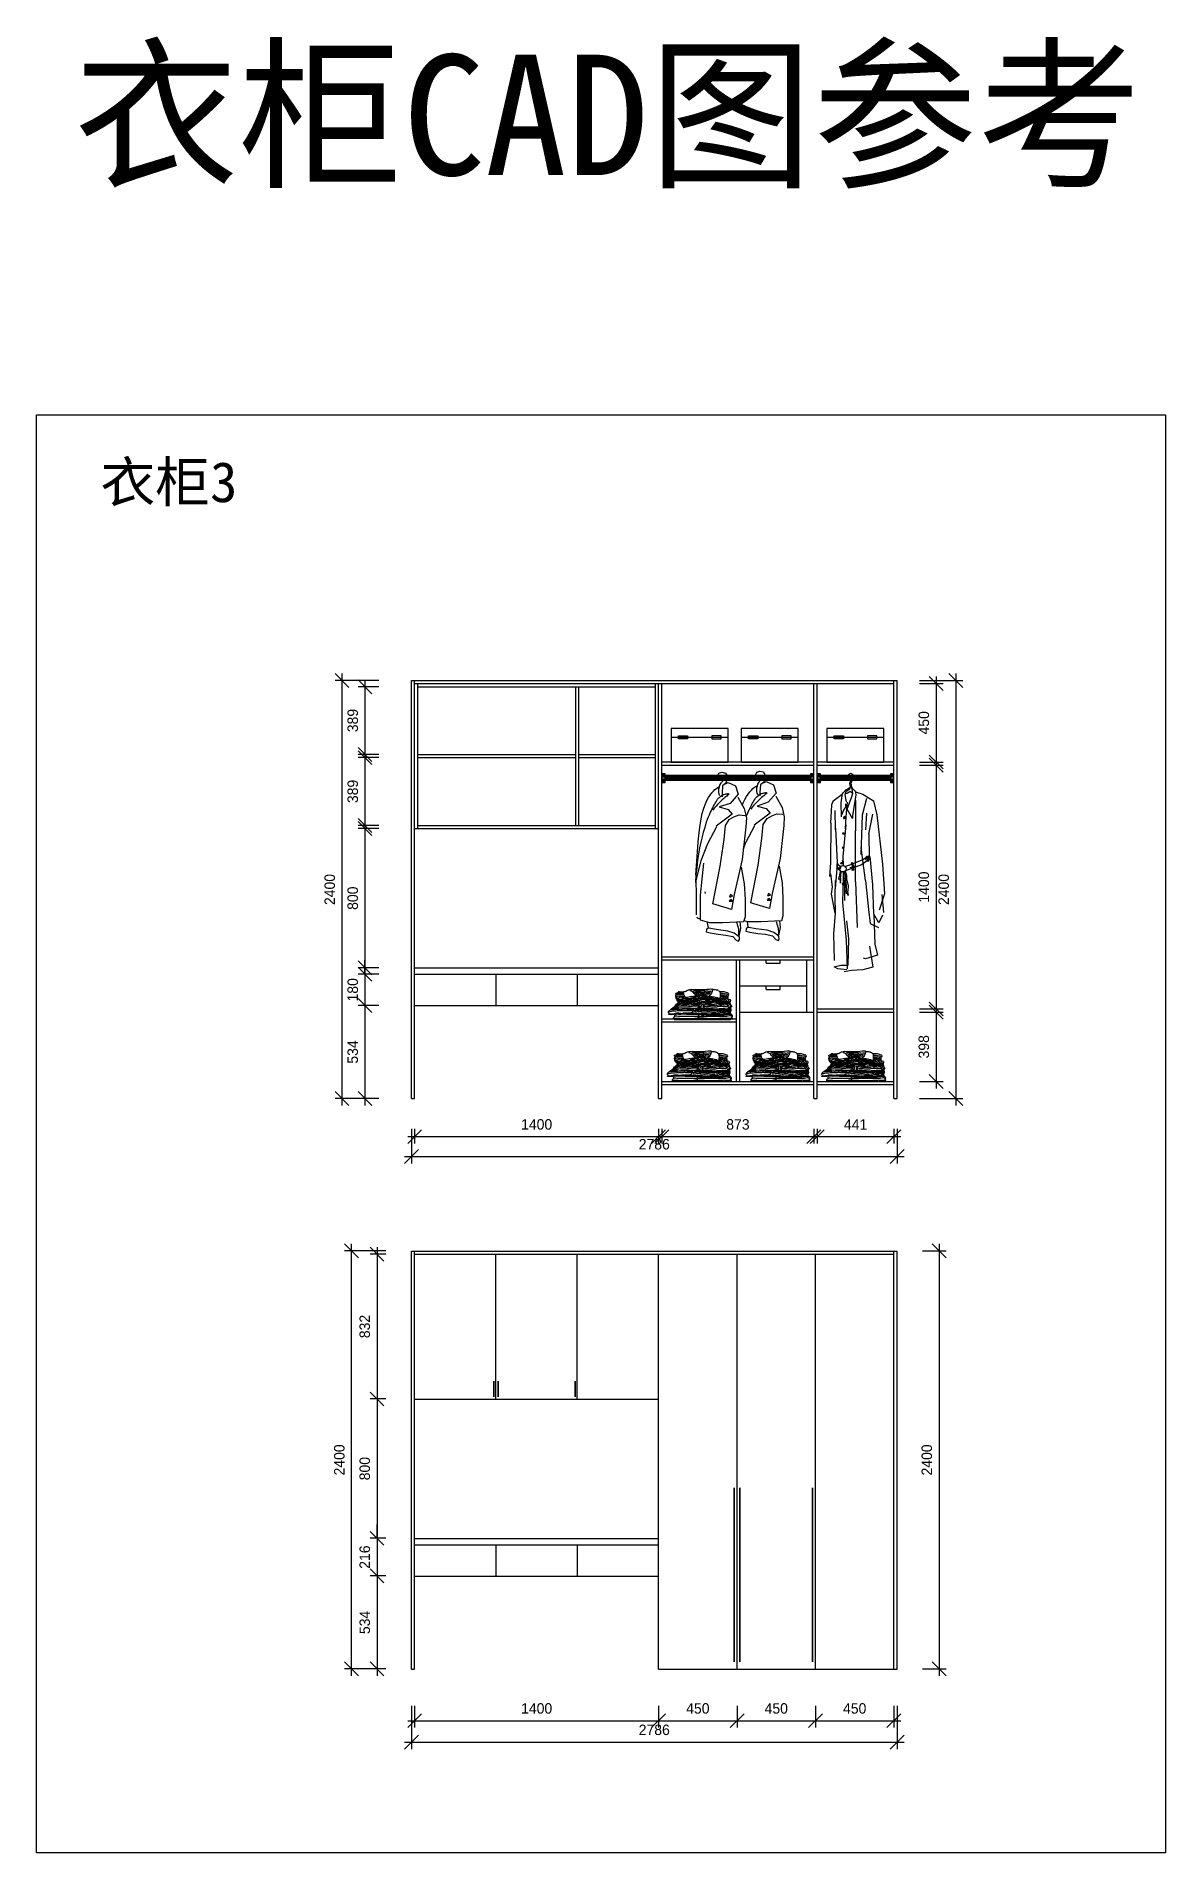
# Model space of a CAD drawing. Header units: millimetres. Extents: x 24776 to 57176, y -19492 to 15017.
# Drawn here: x 37736 to 44216, y 4589 to 15017 of the extents above; entities that cross this region are included whole.
import ezdxf

# ---------------------------------------------------------------- set-up
doc = ezdxf.new("R2010")
doc.units = ezdxf.units.MM
doc.header["$PDMODE"] = 3
doc.layers.add('ID-furniture', color=7, linetype='Continuous')
doc.styles.add('ARIAL', font='simhei.ttf')
doc.styles.add('RomanS', font='')
doc.styles.get('RomanS').set_extended_font_data('YouYuan')
doc.dimstyles.new('SC40', dxfattribs={"dimtxt": 60, "dimasz": 80, "dimexe": 40, "dimexo": 40, "dimgap": 40, "dimtad": 1, "dimdec": 0, "dimzin": 0, "dimdsep": 46, "dimtxsty": 'RomanS', "dimblk": 'OBLIQUE', "dimcen": 0, "dimdle": 40, "dimclrd": 9, "dimclre": 9, "dimclrt": 4, "dimadec": 0, "dimazin": 0, "dimtfac": 1, "dimtdec": 0, "dimtix": 1, "dimtmove": 2, "dimatfit": 1, "dimldrblk": 'DOT', "dimfxl": 1, "dimtolj": 1, "dimtzin": 0, "dimlwd": -1, "dimlwe": -1, "dimarcsym": 0})

msp = doc.modelspace()

# ---------------------------------------------------------------- texts
at = {"layer": 'ID-furniture', "attachment_point": 1, "style": 'ARIAL'}
for s, insert, char_height in [('{\\fSimSun|b0|i0|c134|p2;衣柜CAD图参考}', (37953.8, 14911.9), 691.2), ('{\\fSimSun|b0|i0|c134|p2;衣柜3}', (38104.5, 12573.7), 230.4)]:
    msp.add_mtext(s, dxfattribs=dict(at, insert=insert, char_height=char_height))

# ---------------------------------------------------------------- blocks, each defined once
blk = doc.blocks.new('_Oblique')
at = {"color": 0, "linetype": 'ByBlock', "lineweight": -2}
blk.add_line((-0.5, -0.5), (0.5, 0.5), dxfattribs=at)
blk = doc.blocks.new('*D95')
at = {"color": 9, "transparency": 16777216}
for p, q in [((39741, 8044), (39505, 8044)), ((39545, 5604), (39545, 8084)), ((39741, 5644), (39505, 5644))]:
    blk.add_line(p, q, dxfattribs=at)
at = {"layer": 'Defpoints', "color": 0, "transparency": 16777216}
for p in [(39545, 8044), (39781, 8044), (39781, 5644)]:
    blk.add_point(p, dxfattribs=at)
at = {"color": 9, "transparency": 16777216, "xscale": 80, "yscale": 80, "zscale": 80}
for p, rotation in [((39545, 8044), 90), ((39545, 5644), 270)]:
    blk.add_blockref('_Oblique', p, dxfattribs=dict(at, rotation=rotation))
at = {"color": 4, "transparency": 16777216, "insert": (39475, 6844), "char_height": 60, "attachment_point": 5, "rotation": 90, "style": 'RomanS'}
blk.add_mtext('\\A1;2400', dxfattribs=at)
blk = doc.blocks.new('_Dot')
at = {"color": 0, "linetype": 'ByBlock', "lineweight": -2}
blk.add_line((-0.5, 0), (-1, 0), dxfattribs=at)
at = {"color": 0, "linetype": 'ByBlock', "const_width": 0.5}
blk.add_lwpolyline([(-0.25, 0, 1), (0.25, 0, 1)], format="xyb", close=True, dxfattribs=at)
blk = doc.blocks.new('*D96')
at = {"color": 9, "transparency": 16777216}
for p, q in [((39691, 8066), (39691, 7154)), ((39741, 8026), (39651, 8026)), ((39741, 7194), (39651, 7194))]:
    blk.add_line(p, q, dxfattribs=at)
at = {"layer": 'Defpoints', "color": 0, "transparency": 16777216}
for p in [(39781, 8026), (39691, 7194), (39781, 7194)]:
    blk.add_point(p, dxfattribs=at)
at = {"color": 9, "transparency": 16777216, "xscale": 80, "yscale": 80, "zscale": 80}
for p, rotation in [((39691, 8026), 90), ((39691, 7194), 270)]:
    blk.add_blockref('_Oblique', p, dxfattribs=dict(at, rotation=rotation))
at = {"color": 4, "transparency": 16777216, "insert": (39621, 7610), "char_height": 60, "attachment_point": 5, "rotation": 90, "style": 'RomanS'}
blk.add_mtext('\\A1;832', dxfattribs=at)
blk = doc.blocks.new('*D97')
at = {"color": 9, "transparency": 16777216}
for p, q in [((39691, 7234), (39691, 6354)), ((39741, 7194), (39651, 7194)), ((39741, 6394), (39651, 6394))]:
    blk.add_line(p, q, dxfattribs=at)
at = {"layer": 'Defpoints', "color": 0, "transparency": 16777216}
for p in [(39781, 7194), (39691, 6394), (39781, 6394)]:
    blk.add_point(p, dxfattribs=at)
at = {"color": 9, "transparency": 16777216, "xscale": 80, "yscale": 80, "zscale": 80}
for p, rotation in [((39691, 7194), 90), ((39691, 6394), 270)]:
    blk.add_blockref('_Oblique', p, dxfattribs=dict(at, rotation=rotation))
at = {"color": 4, "transparency": 16777216, "insert": (39621, 6794), "char_height": 60, "attachment_point": 5, "rotation": 90, "style": 'RomanS'}
blk.add_mtext('\\A1;800', dxfattribs=at)
blk = doc.blocks.new('*D98')
at = {"color": 9, "transparency": 16777216}
for p, q in [((39691, 6394), (39691, 6474)), ((39741, 6394), (39651, 6394)), ((39691, 6394), (39691, 6178)), ((39741, 6178), (39651, 6178)), ((39691, 6178), (39691, 6098))]:
    blk.add_line(p, q, dxfattribs=at)
at = {"layer": 'Defpoints', "color": 0, "transparency": 16777216}
for p in [(39781, 6394), (39691, 6178), (39781, 6178)]:
    blk.add_point(p, dxfattribs=at)
at = {"color": 9, "transparency": 16777216, "xscale": 80, "yscale": 80, "zscale": 80}
for p, rotation in [((39691, 6394), 270), ((39691, 6178), 90)]:
    blk.add_blockref('_Oblique', p, dxfattribs=dict(at, rotation=rotation))
at = {"color": 4, "transparency": 16777216, "insert": (39621, 6286), "char_height": 60, "attachment_point": 5, "rotation": 90, "style": 'RomanS'}
blk.add_mtext('\\A1;216', dxfattribs=at)
blk = doc.blocks.new('*D99')
at = {"color": 9, "transparency": 16777216}
for p, q in [((39741, 6178), (39651, 6178)), ((39691, 6218), (39691, 5604)), ((39741, 5644), (39651, 5644))]:
    blk.add_line(p, q, dxfattribs=at)
at = {"layer": 'Defpoints', "color": 0, "transparency": 16777216}
for p in [(39781, 6178), (39691, 5644), (39781, 5644)]:
    blk.add_point(p, dxfattribs=at)
at = {"color": 9, "transparency": 16777216, "xscale": 80, "yscale": 80, "zscale": 80}
for p, rotation in [((39691, 6178), 90), ((39691, 5644), 270)]:
    blk.add_blockref('_Oblique', p, dxfattribs=dict(at, rotation=rotation))
at = {"color": 4, "transparency": 16777216, "insert": (39621, 5911), "char_height": 60, "attachment_point": 5, "rotation": 90, "style": 'RomanS'}
blk.add_mtext('\\A1;534', dxfattribs=at)
blk = doc.blocks.new('*D100')
at = {"color": 9, "transparency": 16777216}
for p, q in [((42821, 8044), (42956, 8044)), ((42916, 8084), (42916, 5604)), ((42821, 5644), (42956, 5644))]:
    blk.add_line(p, q, dxfattribs=at)
at = {"layer": 'Defpoints', "color": 0, "transparency": 16777216}
for p in [(42781, 8044), (42781, 5644), (42916, 5644)]:
    blk.add_point(p, dxfattribs=at)
at = {"color": 9, "transparency": 16777216, "xscale": 80, "yscale": 80, "zscale": 80}
for p, rotation in [((42916, 8044), 90), ((42916, 5644), 270)]:
    blk.add_blockref('_Oblique', p, dxfattribs=dict(at, rotation=rotation))
at = {"color": 4, "transparency": 16777216, "insert": (42846, 6844), "char_height": 60, "attachment_point": 5, "rotation": 90, "style": 'RomanS'}
blk.add_mtext('\\A1;2400', dxfattribs=at)
blk = doc.blocks.new('*D101')
at = {"color": 9, "transparency": 16777216}
for p, q in [((39889, 5433), (39889, 5184)), ((42675, 5433), (42675, 5184)), ((39849, 5224), (42715, 5224))]:
    blk.add_line(p, q, dxfattribs=at)
at = {"layer": 'Defpoints', "color": 0, "transparency": 16777216}
for p in [(39889, 5473), (42675, 5473), (42675, 5224)]:
    blk.add_point(p, dxfattribs=at)
at = {"color": 9, "transparency": 16777216, "xscale": 80, "yscale": 80, "zscale": 80, "rotation": 180}
blk.add_blockref('_Oblique', (39889, 5224), dxfattribs=at)
at = {"color": 9, "transparency": 16777216, "xscale": 80, "yscale": 80, "zscale": 80}
blk.add_blockref('_Oblique', (42675, 5224), dxfattribs=at)
at = {"color": 4, "transparency": 16777216, "insert": (41282, 5294), "char_height": 60, "attachment_point": 5, "style": 'RomanS'}
blk.add_mtext('\\A1;2786', dxfattribs=at)
blk = doc.blocks.new('*D102')
at = {"color": 9, "transparency": 16777216}
for p, q in [((39907, 5433), (39907, 5307)), ((41307, 5433), (41307, 5307)), ((39867, 5347), (41347, 5347))]:
    blk.add_line(p, q, dxfattribs=at)
at = {"layer": 'Defpoints', "color": 0, "transparency": 16777216}
for p in [(39907, 5473), (41307, 5473), (41307, 5347)]:
    blk.add_point(p, dxfattribs=at)
at = {"color": 9, "transparency": 16777216, "xscale": 80, "yscale": 80, "zscale": 80, "rotation": 180}
blk.add_blockref('_Oblique', (39907, 5347), dxfattribs=at)
at = {"color": 9, "transparency": 16777216, "xscale": 80, "yscale": 80, "zscale": 80}
blk.add_blockref('_Oblique', (41307, 5347), dxfattribs=at)
at = {"color": 4, "transparency": 16777216, "insert": (40607, 5417), "char_height": 60, "attachment_point": 5, "style": 'RomanS'}
blk.add_mtext('\\A1;1400', dxfattribs=at)
blk = doc.blocks.new('*D103')
at = {"color": 9, "transparency": 16777216}
for p, q in [((41307, 5433), (41307, 5307)), ((41757, 5433), (41757, 5307)), ((41267, 5347), (41797, 5347))]:
    blk.add_line(p, q, dxfattribs=at)
at = {"layer": 'Defpoints', "color": 0, "transparency": 16777216}
for p in [(41307, 5473), (41757, 5473), (41757, 5347)]:
    blk.add_point(p, dxfattribs=at)
at = {"color": 9, "transparency": 16777216, "xscale": 80, "yscale": 80, "zscale": 80, "rotation": 180}
blk.add_blockref('_Oblique', (41307, 5347), dxfattribs=at)
at = {"color": 9, "transparency": 16777216, "xscale": 80, "yscale": 80, "zscale": 80}
blk.add_blockref('_Oblique', (41757, 5347), dxfattribs=at)
at = {"color": 4, "transparency": 16777216, "insert": (41532, 5417), "char_height": 60, "attachment_point": 5, "style": 'RomanS'}
blk.add_mtext('\\A1;450', dxfattribs=at)
blk = doc.blocks.new('*D104')
at = {"color": 9, "transparency": 16777216}
for p, q in [((41757, 5433), (41757, 5307)), ((42207, 5433), (42207, 5307)), ((41717, 5347), (42247, 5347))]:
    blk.add_line(p, q, dxfattribs=at)
at = {"layer": 'Defpoints', "color": 0, "transparency": 16777216}
for p in [(41757, 5473), (42207, 5473), (42207, 5347)]:
    blk.add_point(p, dxfattribs=at)
at = {"color": 9, "transparency": 16777216, "xscale": 80, "yscale": 80, "zscale": 80, "rotation": 180}
blk.add_blockref('_Oblique', (41757, 5347), dxfattribs=at)
at = {"color": 9, "transparency": 16777216, "xscale": 80, "yscale": 80, "zscale": 80}
blk.add_blockref('_Oblique', (42207, 5347), dxfattribs=at)
at = {"color": 4, "transparency": 16777216, "insert": (41982, 5417), "char_height": 60, "attachment_point": 5, "style": 'RomanS'}
blk.add_mtext('\\A1;450', dxfattribs=at)
blk = doc.blocks.new('*D105')
at = {"color": 9, "transparency": 16777216}
for p, q in [((42207, 5433), (42207, 5307)), ((42657, 5433), (42657, 5307)), ((42167, 5347), (42697, 5347))]:
    blk.add_line(p, q, dxfattribs=at)
at = {"layer": 'Defpoints', "color": 0, "transparency": 16777216}
for p in [(42207, 5473), (42657, 5473), (42657, 5347)]:
    blk.add_point(p, dxfattribs=at)
at = {"color": 9, "transparency": 16777216, "xscale": 80, "yscale": 80, "zscale": 80, "rotation": 180}
blk.add_blockref('_Oblique', (42207, 5347), dxfattribs=at)
at = {"color": 9, "transparency": 16777216, "xscale": 80, "yscale": 80, "zscale": 80}
blk.add_blockref('_Oblique', (42657, 5347), dxfattribs=at)
at = {"color": 4, "transparency": 16777216, "insert": (42432, 5417), "char_height": 60, "attachment_point": 5, "style": 'RomanS'}
blk.add_mtext('\\A1;450', dxfattribs=at)
blk = doc.blocks.new('DFFGDGSG')
at = {"color": 250}
for p, q in [((33367, 11004), (33367, 10811)), ((33694, 11004), (33367, 11004)), ((33367, 10953), (33694, 10953)), ((33408, 10944), (33408, 10962)), ((33408, 10962), (33461, 10962)), ((33461, 10962), (33461, 10944)), ((33653, 10962), (33600, 10962)), ((33600, 10962), (33600, 10944)), ((33653, 10944), (33653, 10962)), ((33694, 10811), (33694, 11004)), ((33461, 10944), (33408, 10944)), ((33600, 10944), (33653, 10944)), ((33367, 10811), (33694, 10811))]:
    blk.add_line(p, q, dxfattribs=at)
blk = doc.blocks.new('DFGDGDGS')
at = {"color": 250}
for p, q in [((43228, 10674), (43221, 10642)), ((43221, 10642), (43228, 10648)), ((43240, 10683), (43228, 10674)), ((43228, 10648), (43233, 10665)), ((43233, 10665), (43240, 10672)), ((43247, 10658), (43238, 10635)), ((43256, 10676), (43240, 10683)), ((43240, 10672), (43247, 10669)), ((43244, 10628), (43258, 10660)), ((43247, 10669), (43247, 10658)), ((43258, 10660), (43256, 10676)), ((43192, 10562), (43140, 10521)), ((43193, 10568), (43186, 10514)), ((43193, 10563), (43198, 10571)), ((43198, 10571), (43216, 10591)), ((43218, 10591), (43208, 10560)), ((43208, 10560), (43216, 10520)), ((43211, 10584), (43238, 10604)), ((43211, 10569), (43221, 10570)), ((43224, 10582), (43215, 10579)), ((43221, 10588), (43238, 10601)), ((43221, 10570), (43238, 10580)), ((43222, 10478), (43247, 10545)), ((43237, 10594), (43224, 10582)), ((43238, 10635), (43235, 10625)), ((43235, 10625), (43238, 10607)), ((43238, 10607), (43237, 10594)), ((43238, 10580), (43251, 10571)), ((43253, 10579), (43244, 10628)), ((43245, 10606), (43251, 10597)), ((43247, 10545), (43254, 10567)), ((43254, 10567), (43248, 10603)), ((43251, 10597), (43275, 10573)), ((43271, 10560), (43252, 10439)), ((43267, 10582), (43271, 10560)), ((43269, 10576), (43311, 10564)), ((43332, 10538), (43308, 10442)), ((43311, 10564), (43372, 10526)), ((43131, 10503), (43126, 10397)), ((43140, 10521), (43131, 10503)), ((43150, 10469), (43153, 10358)), ((43186, 10514), (43187, 10433)), ((43200, 10471), (43189, 10442)), ((43217, 10498), (43200, 10471)), ((43200, 10430), (43201, 10424)), ((43210, 10436), (43201, 10430)), ((43213, 10433), (43207, 10421)), ((43209, 10435), (43213, 10433)), ((43210, 10508), (43219, 10499)), ((43219, 10499), (43210, 10499)), ((43213, 10433), (43210, 10364)), ((43222, 10517), (43213, 10433)), ((43252, 10424), (43222, 10478)), ((43252, 10439), (43252, 10424)), ((43270, 10529), (43270, 10352)), ((43308, 10442), (43299, 10218)), ((43332, 10454), (43326, 10358)), ((43345, 10333), (43368, 10448)), ((43372, 10526), (43392, 10445)), ((43392, 10445), (43425, 10161)), ((43128, 10397), (43125, 10169)), ((43155, 10369), (43165, 10171)), ((43213, 10388), (43197, 10206)), ((43197, 10336), (43200, 10346)), ((43201, 10332), (43197, 10336)), ((43207, 10421), (43201, 10421)), ((43201, 10342), (43204, 10340)), ((43204, 10340), (43201, 10332)), ((43270, 10061), (43270, 10352)), ((43345, 10335), (43347, 10196)), ((43193, 10256), (43199, 10261)), ((43196, 10252), (43193, 10256)), ((43196, 10262), (43201, 10256)), ((43201, 10256), (43196, 10252)), ((43326, 10067), (43301, 10258)), ((43125, 10169), (43121, 10091)), ((43162, 10136), (43153, 10020)), ((43162, 10139), (43161, 10137)), ((43161, 10137), (43164, 10134)), ((43163, 10151), (43162, 10139)), ((43166, 10165), (43163, 10162)), ((43163, 10162), (43163, 10151)), ((43163, 10147), (43163, 10147)), ((43165, 10171), (43164, 10164)), ((43164, 10134), (43167, 10134)), ((43165, 10139), (43166, 10147)), ((43166, 10136), (43165, 10139)), ((43169, 10164), (43166, 10165)), ((43166, 10156), (43167, 10161)), ((43166, 10147), (43166, 10156)), ((43166, 10145), (43179, 10135)), ((43166, 10136), (43180, 10128)), ((43167, 10134), (43166, 10136)), ((43167, 10160), (43169, 10164)), ((43167, 10161), (43184, 10148)), ((43186, 10119), (43180, 10111)), ((43184, 10143), (43182, 10141)), ((43182, 10135), (43184, 10141)), ((43182, 10141), (43182, 10134)), ((43182, 10132), (43182, 10135)), ((43182, 10134), (43182, 10132)), ((43187, 10119), (43183, 10102)), ((43187, 10146), (43184, 10143)), ((43184, 10141), (43186, 10144)), ((43186, 10163), (43188, 10172)), ((43197, 10164), (43186, 10163)), ((43186, 10144), (43188, 10146)), ((43186, 10107), (43188, 10118)), ((43188, 10147), (43187, 10147)), ((43188, 10172), (43193, 10172)), ((43188, 10146), (43188, 10147)), ((43192, 10182), (43197, 10164)), ((43197, 10206), (43198, 10153)), ((43198, 10116), (43199, 10068)), ((43204, 10119), (43209, 10095)), ((43247, 10160), (43206, 10147)), ((43210, 10107), (43206, 10119)), ((43236, 10133), (43207, 10122)), ((43210, 10122), (43217, 10099)), ((43252, 10139), (43236, 10133)), ((43238, 10142), (43252, 10147)), ((43244, 10168), (43248, 10171)), ((43249, 10164), (43244, 10166)), ((43250, 10161), (43247, 10160)), ((43248, 10171), (43254, 10168)), ((43252, 10152), (43249, 10164)), ((43250, 10128), (43253, 10132)), ((43255, 10125), (43250, 10128)), ((43253, 10132), (43252, 10152)), ((43315, 10188), (43254, 10163)), ((43254, 10168), (43258, 10128)), ((43258, 10128), (43255, 10125)), ((43256, 10148), (43274, 10154)), ((43304, 10158), (43257, 10140)), ((43339, 10183), (43304, 10158)), ((43335, 10202), (43315, 10188)), ((43324, 10188), (43337, 10198)), ((43331, 10204), (43335, 10208)), ((43337, 10202), (43331, 10204)), ((43337, 10209), (43341, 10202)), ((43339, 10186), (43337, 10202)), ((43338, 10179), (43339, 10186)), ((43342, 10177), (43338, 10179)), ((43347, 10210), (43339, 10205)), ((43341, 10200), (43347, 10205)), ((43341, 10202), (43343, 10189)), ((43349, 10190), (43342, 10185)), ((43343, 10189), (43342, 10177)), ((43368, 10043), (43353, 10205)), ((43425, 10161), (43435, 9992)), ((43126, 10106), (43135, 10031)), ((43135, 10031), (43129, 9989)), ((43153, 10067), (43150, 9974)), ((43176, 10088), (43172, 10075)), ((43172, 10075), (43176, 10077)), ((43180, 10111), (43176, 10088)), ((43176, 10077), (43180, 10075)), ((43180, 10075), (43182, 10062)), ((43182, 10062), (43183, 10052)), ((43183, 10102), (43183, 10088)), ((43183, 10052), (43185, 10074)), ((43184, 10096), (43186, 10107)), ((43185, 10074), (43184, 10096)), ((43201, 10055), (43192, 10049)), ((43192, 10049), (43198, 10040)), ((43198, 10079), (43195, 9941)), ((43204, 10085), (43198, 10076)), ((43198, 10076), (43207, 10082)), ((43198, 10040), (43207, 10049)), ((43207, 10049), (43201, 10058)), ((43206, 10072), (43207, 9953)), ((43209, 10095), (43212, 10061)), ((43214, 10088), (43210, 10107)), ((43212, 10061), (43214, 10036)), ((43214, 10065), (43214, 10088)), ((43218, 10040), (43214, 10065)), ((43214, 10036), (43216, 10009)), ((43216, 10007), (43217, 10023)), ((43217, 10099), (43218, 10077)), ((43217, 10023), (43218, 10040)), ((43218, 10077), (43227, 10038)), ((43227, 10038), (43226, 10008)), ((43270, 10061), (43279, 9798)), ((43326, 10067), (43344, 9902)), ((43374, 9875), (43368, 10043)), ((43129, 9989), (43150, 9881)), ((43150, 9974), (43153, 9881)), ((43195, 9941), (43216, 9726)), ((43217, 9991), (43216, 10007)), ((43219, 10001), (43217, 9991)), ((43226, 10008), (43219, 10001)), ((43222, 9995), (43219, 9998)), ((43225, 9987), (43222, 9995)), ((43224, 10006), (43228, 9981)), ((43228, 9981), (43225, 9987)), ((43435, 9992), (43405, 9898)), ((43421, 9987), (43430, 9884)), ((43153, 9881), (43144, 9762)), ((43231, 9732), (43219, 9836)), ((43344, 9902), (43353, 9821)), ((43353, 9821), (43401, 9798)), ((43404, 9824), (43374, 9875)), ((43374, 9872), (43380, 9702)), ((43425, 9869), (43404, 9824)), ((43144, 9762), (43147, 9609)), ((43216, 9726), (43222, 9561)), ((43228, 9582), (43231, 9732)), ((43380, 9702), (43395, 9639)), ((43326, 9618), (43315, 9621)), ((43395, 9639), (43326, 9618)), ((43350, 9690), (43368, 9570)), ((43147, 9573), (43186, 9582)), ((43168, 9561), (43147, 9573)), ((43219, 9555), (43168, 9561)), ((43186, 9582), (43228, 9582)), ((43246, 9552), (43204, 9543)), ((43312, 9555), (43246, 9552)), ((43368, 9570), (43312, 9555))]:
    blk.add_line(p, q, dxfattribs=at)
blk.add_circle((43197, 10135), 18.3, dxfattribs=at)
blk = doc.blocks.new('DGSDG')
at = {"color": 250}
blk.add_line((28856, 9393), (29179, 9393), dxfattribs=at)
at = {"color": 250, "extrusion": (0, 0, -1)}
for centre, major_axis, ratio, start_param, end_param in [((29364, 9308), (-572, 0), 0.6, 0.494199, 0.564323), ((28871, 9541), (7.02, 0), 0.6, 2.537605, 4.744275), ((28961, 9526), (-95.8, 0), 0.6, -0.50542, 0.116526), ((28848, 9535), (18.6, 0), 0.6, -0.281717, 0.211732), ((28900, 9529), (-38.6, 0), 0.6, 0.760482, 1.894535), ((28818, 9484), (-63.9, 0), 0.6, 2.75662, 3.601404), ((28914, 9548), (4.71, 0), 0.6, 2.685317, 4.189149), ((29184, 9566), (-276, 0), 0.6, -0.28959, -0.11646), ((28901, 9574), (40.1, 0), 0.6, 0.635897, 1.31071), ((28922, 9520), (-2.96, 0), 0.6, 4.099044, 6.00387), ((28922, 9548), (49.2, 0), 0.6, 0.881035, 1.537572), ((28945, 9558), (11.3, 0), 0.6, 3.381071, 4.078779), ((28949, 9554), (18.8, 0), 0.6, 4.095246, 5.050311), ((28950, 9562), (4.3, 0), 0.6, 2.085511, 4.197675), ((28922, 9534), (-49.8, 0), 0.6, 2.096627, 2.654229), ((28977, 9503), (42.9, 0), 0.6, 4.149764, 5.079971), ((29000, 9761), (330, 0), 0.6, 1.351868, 1.707072), ((28972, 9531), (-44.4, 0), 0.6, 1.379843, 1.76175), ((29034, 9562), (72, 0), 0.6, 2.193737, 2.794221), ((28966, 9503), (-41.8, 0), 0.6, 1.866978, 2.971877), ((28982, 9559), (-1.38, 0), 0.6, -0.42138, 2.094495), ((28967, 9555), (15, 0), 0.6, -0.348353, 0.265583), ((28983, 9552), (-2.1, 0), 0.6, 4.68468, 6.665416), ((28984, 9564), (7.66, 0), 0.6, 0.998025, 1.774457), ((28991, 9610), (-98.5, 0), 0.6, 4.536959, 4.793194), ((28991, 9559), (3.33, 0), 0.6, 3.76731, 4.712234), ((29004, 9514), (-79.9, 0), 0.6, 1.408843, 1.767886), ((28998, 9522), (8.35, 0), 0.6, 4.180699, 4.984857), ((29000, 9526), (2.05, 0), 0.6, -1.356278, 0.12301), ((29032, 9499), (-28.2, 0), 0.6, -0.285248, 1.060306), ((29038, 9533), (38, 0), 0.6, 2.127745, 2.83641), ((28924, 9475), (86.9, 0), 0.6, -0.36745, 0.363063), ((29018, 9507), (-75.1, 0), 0.6, 1.439506, 1.7308), ((29074, 9489), (69.3, 0), 0.6, 3.767111, 4.305288), ((29031, 9589), (-49, 0), 0.6, -1.539129, -1.331046), ((29065, 9495), (-49.4, 0), 0.6, 0.525409, 1.275836), ((28922, 9658), (-269, 0), 0.6, 4.152304, 4.325646), ((29030, 9558), (2.26, 0), 0.6, 4.449789, 6.427564), ((29031, 9553), (1.8, 0), 0.6, 0.148047, 1.988463), ((29064, 9556), (-31.3, 0), 0.6, -0.159129, 0.145961), ((29046, 9600), (-73.7, 0), 0.6, 4.67242, 4.887647), ((29049, 9525), (-4.48, 0), 0.6, 1.010019, 2.256322), ((29065, 9302), (424, 0), 0.6, 4.675804, 4.721218), ((28981, 9561), (-93.7, 0), 0.6, 3.111741, 3.818408), ((29060, 9500), (-43.2, 0), 0.6, 1.437369, 2.079486), ((29073, 9563), (8.52, 0), 0.6, 4.533434, 5.74406), ((29069, 9564), (-6.23, 0), 0.6, 2.39785, 3.456917), ((29080, 9536), (49.2, 0), 0.6, -1.553735, -1.102052), ((29114, 9548), (52.3, 0), 0.6, 1.703906, 2.244438), ((29129, 9575), (-34.3, 0), 0.6, -1.025366, -0.630599), ((29105, 9510), (-11, 0), 0.6, 1.6711, 2.290225), ((29118, 9505), (7.34, 0), 0.6, 2.901634, 4.546018), ((29125, 9506), (15, 0), 0.6, 1.501023, 2.851737), ((29102, 9549), (16, 0), 0.6, -0.909857, -0.035716), ((29115, 9516), (-3.06, 0), 0.6, 3.013049, 5.443362), ((29116, 9506), (-2.52, 0), 0.6, 1.090784, 2.811329), ((29125, 9514), (66.4, 0), 0.6, 4.584693, 5.329414), ((27583, 25183), (-26168, 0), 0.6, 4.651954, 4.653738), ((28888, 9533), (232, 0), 0.6, -0.119697, 0.119697), ((29080, 9479), (-59.7, 0), 0.6, 2.268558, 2.54743), ((29119, 9497), (-79.7, 0), 0.6, 1.595934, 2.188731), ((29131, 9504), (52.1, 0), 0.6, 4.554845, 5.339055), ((29134, 9498), (47.9, 0), 0.6, 4.500863, 5.025449), ((29138, 9504), (-27.1, 0), 0.6, 1.048937, 2.53218), ((29117, 9479), (-31.8, 0), 0.6, 1.859937, 2.423586), ((29164, 9515), (-43.6, 0), 0.6, -1.095548, -0.653622), ((29172, 9513), (-48, 0), 0.6, -1.411439, -0.867678), ((29143, 9464), (44.9, 0), 0.6, -1.556128, -1.40779), ((29149, 9518), (-12.4, 0), 0.6, 1.613254, 3.291382), ((29176, 9532), (72.7, 0), 0.6, 1.689356, 1.930986), ((29148, 9538), (20.9, 0), 0.6, -0.797504, 0.468768), ((29028, 9521), (-136, 0), 0.6, 3.080155, 3.2658), ((29165, 9496), (24.9, 0), 0.6, 4.648529, 5.288378), ((29184, 9526), (20, 0), 0.6, 3.135456, 3.709418), ((29215, 9490), (37.9, 0), 0.6, 2.676453, 3.336194), ((29138, 9502), (-41.2, 0), 0.6, 2.880196, 3.462908), ((28830, 9433), (-6.61, 0), 0.6, -0.397903, 0.397903), ((28858, 9433), (-34.7, 0), 0.6, 0.078736, 0.742902), ((28815, 9427), (-11.6, 0), 0.6, 2.464508, 3.57965), ((28829, 9423), (-4.08, 0), 0.6, 4.490146, 6.504713), ((28838, 9459), (64.2, 0), 0.6, 1.280152, 1.695277), ((28780, 9485), (83, 0), 0.6, 0.287078, 0.889587), ((28864, 9442), (-25.4, 0), 0.6, 0.800784, 1.942922), ((28879, 9401), (26.5, 0), 0.6, 2.818376, 3.75704), ((28866, 9453), (-16.6, 0), 0.6, 0.728775, 2.067696), ((28865, 9396), (-10.4, 0), 0.6, -0.533186, -0.130281), ((28849, 9426), (-9.25, 0), 0.6, 2.915659, 3.843526), ((28801, 9413), (57.6, 0), 0.6, -0.210186, 0.087803), ((28869, 9424), (-11.5, 0), 0.6, 0.434973, 1.699971), ((28869, 9461), (-13.5, 0), 0.6, 0.726538, 2.003358), ((28874, 9464), (-16.5, 0), 0.6, 0.85469, 1.757629), ((28876, 9475), (9.38, 0), 0.6, 3.633387, 4.938674), ((28873, 9352), (132, 0), 0.6, 4.689095, 5.09432), ((28878, 9482), (-5.18, 0), 0.6, 0.850286, 1.77701), ((28881, 9465), (6.53, 0), 0.6, 2.597848, 3.685337), ((28862, 9459), (15.1, 0), 0.6, -0.463967, 0.250344), ((28881, 9456), (4.29, 0), 0.6, 1.465541, 3.285344), ((28923, 9855), (-671, 0), 0.6, 4.617037, 4.775549), ((28946, 9477), (-89.8, 0), 0.6, 4.489445, 4.969591), ((29025, 9437), (61.4, 0), 0.6, 2.829197, 3.574148), ((28969, 9426), (2.55, 0), 0.6, 1.422134, 3.202642), ((28985, 9012), (-687, 0), 0.6, 1.549258, 1.694861), ((28985, 9449), (6.28, 0.05), 0.426789, -0.012855, 6.27033), ((28998, 9512), (95.6, 0), 0.6, 1.492525, 1.6813), ((29158, 9408), (161, 0), 0.6, 3.009149, 3.289551), ((29027, 9342), (-188, 0), 0.6, 1.45589, 1.79537), ((29019, 9417), (-6.72, 0.21), 0.395557, 3.180472, 9.463657), ((29097, 9566), (-192, 0), 0.6, 4.579298, 4.860068), ((29102, 9523), (-172, 0), 0.6, 4.524584, 4.901969), ((29128, 9435), (29.5, 0), 0.6, 4.513982, 5.313437), ((29159, 9435), (26, 0), 0.6, 2.813373, 3.61459), ((29135, 9423), (-3.99, 0), 0.6, 3.379394, 4.956289), ((29136, 9449), (15, 0), 0.6, 0.137596, 1.618939), ((29136, 9430), (6.39, 0), 0.6, 4.645263, 6.666943), ((29140, 9434), (-6.91, 0), 0.6, 1.167222, 3.406747), ((29040, 9463), (120, 0), 0.6, 0.208869, 0.597279), ((29140, 9446), (-6.11, 0), 0.6, 2.096266, 4.098026), ((29152, 9461), (20, 0), 0.6, 0.887156, 1.921343), ((29148, 9441), (3.53, 0), 0.6, 3.888267, 6.141131), ((29146, 9438), (-3.59, 0), 0.6, 1.543998, 3.321229), ((29164, 9433), (-12.9, 0), 0.6, 0.743266, 2.730483), ((29169, 9434), (18, 0), 0.6, 4.021659, 5.327737), ((29170, 9441), (-13.9, 0), 0.6, 0.763018, 2.431857), ((29211, 9477), (48.6, 0), 0.6, 2.719778, 3.360369), ((29156, 9477), (15.7, 0), 0.6, -1.045558, 0.937478), ((29143, 9460), (-25, 0), 0.6, 2.773775, 3.718473), ((29154, 9475), (26.4, 0), 0.6, -1.038806, 1.007372), ((29173, 9450), (8.05, 0), 0.6, 4.04843, 5.876406), ((29173, 9455), (7.9, 0), 0.6, 4.288428, 5.61915), ((29168, 9460), (-12.8, 0), 0.6, 2.328385, 2.929411), ((29202, 9432), (-23.5, 0), 0.6, -0.545346, 0.323874), ((29179, 9400), (10.9, 0), 0.6, -0.332767, 1.570796), ((29212, 9457), (30.8, 0), 0.6, 2.891341, 3.686208), ((29097, 9448), (84.7, 0), 0.6, -0.087329, 0.221676), ((29179, 9467), (5.28, 0), 0.6, 5.015104, 6.289783), ((29150, 9412), (39, 0), 0.6, -0.603745, 0.136334), ((29177, 9469), (9.49, 0), 0.6, -0.966487, 0.564903), ((29199, 9406), (-11.5, 0), 0.6, -0.583665, 0.388495)]:
    blk.add_ellipse(centre, major_axis=major_axis, ratio=ratio, start_param=start_param, end_param=end_param, dxfattribs=at)
for centre, major_axis in [((29022, 9492), (-5.69, 0)), ((29026, 9468), (-5.38, 0))]:
    blk.add_ellipse(centre, major_axis=major_axis, ratio=0.6, dxfattribs=at)
at = {"color": 250}
for points, knots in [([(28867, 9523), (28870, 9525), (28873, 9528), (28882, 9528), (28889, 9526), (28895, 9527), (28902, 9526), (28908, 9526), (28912, 9526), (28913, 9527)], [0, 0, 0, 0, 13.013827, 22.219279, 30.502364, 38.624822, 47.356106, 54.416336, 61.640547, 61.640547, 61.640547, 61.640547]), ([(28868, 9540), (28870, 9538), (28875, 9532), (28878, 9546), (28890, 9544), (28897, 9544), (28903, 9543), (28906, 9543), (28906, 9543)], [0, 0, 0, 0, 11.370141, 31.16063, 40.922585, 51.33831, 60.019146, 62.185134, 62.185134, 62.185134, 62.185134]), ([(28868, 9515), (28870, 9516), (28874, 9519), (28883, 9517), (28888, 9520), (28893, 9523), (28899, 9522), (28904, 9521), (28907, 9520), (28910, 9519), (28911, 9519), (28913, 9519), (28914, 9519), (28915, 9519)], [0, 0, 0, 0, 9.638456, 18.843908, 29.671066, 35.984762, 43.58501, 50.127143, 54.969751, 58.263485, 59.887976, 62.053964, 64.219952, 64.219952, 64.219952, 64.219952]), ([(28914, 9533), (28910, 9534), (28904, 9536), (28896, 9534), (28887, 9533), (28880, 9536), (28872, 9536), (28870, 9534), (28869, 9533)], [0, 0, 0, 0, 12.994576, 24.481301, 33.212585, 45.713197, 53.371012, 59.888902, 59.888902, 59.888902, 59.888902]), ([(28870, 9507), (28871, 9508), (28871, 9511), (28878, 9510), (28882, 9510), (28886, 9509), (28890, 9509), (28895, 9510), (28900, 9512), (28906, 9514), (28912, 9515), (28917, 9515), (28921, 9514), (28928, 9514), (28938, 9513), (28951, 9513), (28961, 9515), (28970, 9515), (28976, 9516), (28982, 9515), (28985, 9513), (28989, 9512), (28993, 9512), (28995, 9514), (28998, 9516), (29001, 9516), (29003, 9516), (29004, 9516)], [0, 0, 0, 0, 7.748497, 12.62197, 20.279787, 25.271976, 29.062455, 35.236168, 43.966014, 52.695858, 59.818024, 66.338482, 71.33067, 76.234094, 91.94683, 110.365685, 123.006798, 130.664615, 143.130799, 147.072745, 152.928646, 158.261146, 162.626786, 167.219903, 171.39867, 176.650831, 178.275325, 178.275325, 178.275325, 178.275325]), ([(28873, 9505), (28875, 9505), (28879, 9503), (28889, 9502), (28889, 9510), (28895, 9507), (28900, 9507), (28906, 9509), (28912, 9503), (28920, 9508), (28927, 9508), (28933, 9508), (28937, 9507), (28941, 9506), (28945, 9504), (28949, 9504), (28955, 9504), (28959, 9505), (28963, 9506), (28967, 9507), (28971, 9507), (28976, 9508), (28980, 9508), (28985, 9508), (28988, 9508), (28991, 9507), (28993, 9506), (28996, 9506), (29001, 9505), (29005, 9506), (29008, 9505), (29009, 9505)], [0, 0, 0, 0, 9.139361, 18.360703, 30.592084, 36.645341, 40.587289, 48.781524, 59.214909, 68.177138, 82.625562, 86.416041, 91.552769, 97.606026, 101.970949, 109.093113, 113.966589, 121.850483, 125.274966, 131.106493, 138.166724, 141.995631, 148.583103, 153.998073, 158.990264, 162.622217, 164.574184, 166.806743, 176.075588, 180.421973, 185.95505, 185.95505, 185.95505, 185.95505]), ([(28905, 9548), (28901, 9549), (28894, 9550), (28877, 9553), (28876, 9545), (28875, 9540)], [0, 0, 0, 0, 15.410178, 30.610672, 54.180189, 54.180189, 54.180189, 54.180189]), ([(28877, 9499), (28877, 9500), (28880, 9504), (28891, 9504), (28899, 9501), (28906, 9499), (28915, 9499), (28923, 9500), (28930, 9502), (28936, 9504), (28944, 9505), (28952, 9506), (28961, 9505), (28967, 9503), (28972, 9501), (28980, 9502), (28990, 9502), (28997, 9504), (29001, 9504)], [0, 0, 0, 0, 6.311573, 24.793905, 30.625432, 40.797924, 53.299289, 61.582376, 72.039443, 81.001671, 90.253965, 101.676786, 113.252384, 121.499307, 128.538028, 134.494498, 149.204765, 164.832657, 164.832657, 164.832657, 164.832657]), ([(28877, 9498), (28880, 9497), (28885, 9495), (28892, 9497), (28900, 9492), (28900, 9502), (28907, 9497), (28912, 9498), (28917, 9497), (28923, 9501), (28924, 9493), (28930, 9496), (28935, 9495), (28941, 9496), (28948, 9495), (28955, 9496), (28960, 9499), (28966, 9498), (28972, 9498), (28976, 9496), (28979, 9495), (28983, 9495), (28989, 9495), (28996, 9493), (29001, 9495), (29004, 9495)], [0, 0, 0, 0, 11.144808, 20.951654, 27.493787, 39.637008, 46.420836, 54.543294, 59.446718, 65.278246, 76.035753, 81.86728, 87.282253, 95.404708, 104.61016, 111.30783, 120.511827, 128.652286, 135.349956, 140.924071, 146.256573, 150.08548, 154.417459, 168.05187, 176.547464, 176.547464, 176.547464, 176.547464]), ([(28883, 9495), (28884, 9495), (28888, 9494), (28893, 9496), (28899, 9494), (28904, 9493), (28909, 9492), (28914, 9492), (28920, 9490), (28923, 9501), (28932, 9489), (28939, 9494), (28945, 9495), (28951, 9496), (28957, 9495), (28963, 9493), (28971, 9495), (28979, 9498), (28989, 9497), (28992, 9494), (28997, 9493), (29000, 9493), (29001, 9493)], [0, 0, 0, 0, 3.412852, 15.914218, 21.050945, 26.882473, 34.106686, 40.694155, 44.817618, 57.561421, 71.83099, 82.495991, 86.961105, 97.912035, 103.966018, 109.619082, 121.194679, 133.565067, 146.435722, 152.559876, 157.02499, 162.981457, 162.981457, 162.981457, 162.981457]), ([(28884, 9489), (28885, 9490), (28886, 9492), (28891, 9493), (28896, 9494), (28900, 9492), (28904, 9491), (28908, 9490), (28912, 9489), (28916, 9489), (28920, 9488), (28924, 9489), (28929, 9489), (28934, 9490), (28938, 9491), (28944, 9492), (28951, 9493), (28958, 9494), (28963, 9493), (28968, 9493), (28974, 9492), (28980, 9495), (28988, 9494), (28991, 9491), (28997, 9491), (29001, 9490), (29004, 9491), (29004, 9491)], [0, 0, 0, 0, 7.05667, 12.630787, 18.804498, 25.863305, 30.70591, 36.53744, 41.674165, 47.655163, 50.948897, 55.82237, 62.944537, 68.081262, 75.622751, 81.275816, 92.964685, 101.695966, 106.59939, 111.502812, 120.724154, 128.773438, 138.757817, 145.690431, 149.519342, 158.740681, 160.692649, 160.692649, 160.692649, 160.692649]), ([(28885, 9491), (28886, 9492), (28889, 9494), (28896, 9493), (28902, 9492), (28908, 9491), (28915, 9490), (28922, 9490), (28931, 9489), (28938, 9490), (28947, 9492), (28955, 9493), (28964, 9494), (28972, 9495), (28981, 9494), (28988, 9493), (28994, 9492), (28999, 9490), (29002, 9490), (29005, 9490)], [0, 0, 0, 0, 7.28277, 15.963606, 23.187819, 30.412033, 39.342256, 49.687463, 59.990129, 69.446616, 79.041425, 93.620978, 100.20845, 115.921186, 123.043352, 132.49984, 142.773292, 146.197776, 154.878612, 154.878612, 154.878612, 154.878612]), ([(28952, 9522), (28955, 9523), (28962, 9525), (28969, 9521), (28975, 9521), (28979, 9521), (28982, 9522), (28984, 9525), (28991, 9525), (28995, 9524), (28997, 9524)], [0, 0, 0, 0, 14.448424, 26.07306, 31.515, 35.846979, 39.478933, 45.924968, 56.195136, 61.187327, 61.187327, 61.187327, 61.187327]), ([(29064, 9546), (29062, 9546), (29055, 9547), (29044, 9547), (29032, 9544), (29021, 9544), (29014, 9544), (29006, 9545), (28997, 9547), (28987, 9546), (28979, 9547), (28974, 9546), (28973, 9545), (28973, 9545)], [0, 0, 0, 0, 8.283087, 25.0695, 42.929948, 55.431313, 64.112149, 70.285863, 85.26243, 99.341355, 110.712795, 113.628561, 116.335351, 116.335351, 116.335351, 116.335351]), ([(29060, 9538), (29057, 9538), (29053, 9539), (29047, 9538), (29041, 9538), (29035, 9537), (29029, 9536), (29021, 9536), (29015, 9536), (29007, 9537), (29000, 9537), (28991, 9539), (28984, 9539), (28980, 9538), (28979, 9538)], [0, 0, 0, 0, 10.513654, 14.879295, 24.7605, 31.984714, 39.106877, 46.687838, 60.225267, 64.054177, 77.85932, 85.224023, 99.884445, 103.041292, 103.041292, 103.041292, 103.041292]), ([(29047, 9527), (29045, 9528), (29041, 9530), (29035, 9530), (29031, 9529), (29026, 9529), (29022, 9528), (29017, 9528), (29012, 9530), (29007, 9530), (29001, 9531), (28995, 9532), (28992, 9530), (28991, 9530), (28991, 9530)], [0, 0, 0, 0, 10.275798, 16.773765, 22.426827, 26.758805, 33.346274, 39.844241, 45.675768, 52.196226, 59.56093, 68.76638, 72.232689, 73.443341, 73.443341, 73.443341, 73.443341]), ([(29117, 9494), (29111, 9494), (29096, 9493), (29074, 9498), (29050, 9489), (29040, 9503), (29027, 9494), (29017, 9498), (29011, 9498), (29010, 9498)], [0, 0, 0, 0, 23.881114, 54.864803, 85.309102, 102.364015, 119.972215, 134.551768, 141.611998, 141.611998, 141.611998, 141.611998]), ([(29144, 9493), (29142, 9494), (29133, 9497), (29123, 9488), (29109, 9493), (29096, 9487), (29086, 9499), (29068, 9492), (29048, 9496), (29032, 9486), (29018, 9491), (29012, 9490), (29011, 9490)], [0, 0, 0, 0, 11.16205, 32.671923, 47.451691, 62.181099, 80.967705, 103.87095, 125.537594, 153.15167, 173.010152, 177.375795, 177.375795, 177.375795, 177.375795]), ([(29026, 9521), (29024, 9521), (29022, 9521), (29017, 9521), (29014, 9521), (29013, 9521)], [0, 0, 0, 0, 5.980995, 10.312974, 16.833429, 16.833429, 16.833429, 16.833429]), ([(29110, 9502), (29107, 9501), (29096, 9500), (29078, 9504), (29059, 9504), (29049, 9502), (29038, 9504), (29028, 9507), (29018, 9508), (29013, 9508)], [0, 0, 0, 0, 8.731284, 43.727605, 65.928989, 80.639258, 83.932992, 106.557459, 122.492241, 122.492241, 122.492241, 122.492241]), ([(29150, 9489), (29146, 9489), (29137, 9488), (29123, 9488), (29111, 9490), (29097, 9492), (29082, 9492), (29067, 9487), (29054, 9487), (29041, 9490), (29028, 9492), (29018, 9493), (29014, 9494)], [0, 0, 0, 0, 13.580617, 34.699006, 51.379667, 62.542448, 86.42356, 108.000672, 121.548913, 137.176805, 156.366423, 173.702017, 173.702017, 173.702017, 173.702017]), ([(29106, 9505), (29102, 9505), (29090, 9504), (29072, 9509), (29056, 9506), (29046, 9506), (29038, 9506), (29036, 9511), (29028, 9512), (29024, 9513), (29022, 9513)], [0, 0, 0, 0, 15.200493, 43.776384, 69.432999, 77.01396, 82.536017, 96.315363, 101.968427, 110.930654, 110.930654, 110.930654, 110.930654]), ([(29130, 9492), (29124, 9493), (29113, 9495), (29098, 9492), (29085, 9492), (29071, 9492), (29061, 9497), (29044, 9496), (29034, 9493), (29027, 9492)], [0, 0, 0, 0, 23.151195, 41.947701, 57.148194, 72.396768, 91.587244, 104.053427, 131.77385, 131.77385, 131.77385, 131.77385]), ([(29140, 9510), (29137, 9511), (29127, 9513), (29109, 9510), (29092, 9512), (29077, 9513), (29065, 9513), (29053, 9512), (29044, 9515), (29040, 9520), (29034, 9521), (29031, 9521)], [0, 0, 0, 0, 12.675583, 38.484296, 64.901483, 76.574329, 98.67978, 106.56566, 123.262542, 131.14482, 143.140371, 143.140371, 143.140371, 143.140371]), ([(29081, 9520), (29079, 9520), (29073, 9519), (29065, 9520), (29062, 9525), (29054, 9523), (29051, 9525), (29050, 9526)], [0, 0, 0, 0, 9.761958, 21.351918, 27.936664, 38.22511, 43.583744, 43.583744, 43.583744, 43.583744]), ([(29130, 9508), (29132, 9507), (29135, 9507), (29142, 9505), (29141, 9498), (29153, 9499), (29163, 9497), (29167, 9487), (29172, 9490), (29173, 9491)], [0, 0, 0, 0, 7.038721, 11.945113, 27.676838, 35.83686, 49.223246, 67.737058, 73.42162, 73.42162, 73.42162, 73.42162]), ([(29145, 9508), (29146, 9508), (29149, 9507), (29155, 9507), (29156, 9501), (29161, 9498), (29167, 9492), (29170, 9500), (29169, 9491), (29172, 9493), (29172, 9493)], [0, 0, 0, 0, 5.831528, 10.216597, 22.804167, 33.313043, 42.499273, 48.819796, 58.270238, 60.675062, 60.675062, 60.675062, 60.675062]), ([(29163, 9511), (29163, 9509), (29164, 9507), (29170, 9506), (29167, 9502), (29170, 9499), (29173, 9498), (29174, 9494), (29174, 9497), (29174, 9499)], [0, 0, 0, 0, 8.735131, 10.496313, 19.758723, 25.088672, 30.501169, 35.124826, 43.000529, 43.000529, 43.000529, 43.000529]), ([(28963, 9443), (28960, 9443), (28949, 9441), (28931, 9444), (28903, 9443), (28874, 9442), (28846, 9440), (28831, 9437), (28827, 9436)], [0, 0, 0, 0, 10.463154, 41.80881, 68.329401, 112.312911, 152.954214, 172.059837, 172.059837, 172.059837, 172.059837]), ([(28827, 9426), (28829, 9426), (28837, 9424), (28846, 9426), (28854, 9427)], [0, 0, 0, 0, 5.145338, 33.398072, 33.398072, 33.398072, 33.398072]), ([(28966, 9450), (28961, 9450), (28946, 9450), (28921, 9452), (28891, 9451), (28862, 9451), (28845, 9448), (28835, 9447)], [0, 0, 0, 0, 16.511189, 56.637248, 96.711421, 128.555957, 163.93538, 163.93538, 163.93538, 163.93538]), ([(28997, 9398), (28995, 9398), (28991, 9398), (28979, 9397), (28956, 9397), (28924, 9397), (28890, 9397), (28870, 9399), (28857, 9398), (28856, 9400), (28856, 9400)], [0, 0, 0, 0, 6.940845, 16.451435, 45.254781, 91.473012, 139.094253, 167.897596, 176.093109, 177.948551, 177.948551, 177.948551, 177.948551]), ([(29010, 9419), (29008, 9419), (29004, 9419), (28999, 9420), (28994, 9417), (28987, 9421), (28978, 9418), (28960, 9422), (28938, 9421), (28908, 9424), (28886, 9421), (28866, 9424), (28861, 9421), (28860, 9421)], [0, 0, 0, 0, 5.287276, 14.151136, 19.481545, 26.834397, 40.99198, 53.692055, 96.99256, 123.704197, 163.57168, 184.883294, 189.643548, 189.643548, 189.643548, 189.643548]), ([(28860, 9411), (28862, 9412), (28867, 9415), (28879, 9412), (28896, 9412), (28916, 9411), (28939, 9411), (28956, 9412), (28970, 9411), (28982, 9410), (28992, 9410), (28996, 9409)], [0, 0, 0, 0, 7.140383, 25.73418, 39.340019, 72.291953, 102.459071, 126.261259, 134.088845, 156.589103, 171.625489, 171.625489, 171.625489, 171.625489]), ([(28878, 9464), (28882, 9465), (28892, 9467), (28906, 9466), (28918, 9465), (28925, 9465), (28931, 9465), (28937, 9466), (28942, 9467), (28948, 9468), (28954, 9469), (28961, 9470), (28969, 9471), (28978, 9470), (28986, 9471), (28993, 9470), (28999, 9469), (29003, 9468), (29005, 9468)], [0, 0, 0, 0, 15.924846, 40.886555, 51.770436, 60.434391, 67.494619, 75.777706, 82.816426, 88.338483, 96.744381, 105.15028, 118.247204, 125.828165, 137.753385, 147.100872, 155.662083, 161.835797, 161.835797, 161.835797, 161.835797]), ([(28881, 9473), (28883, 9475), (28886, 9478), (28895, 9476), (28900, 9475), (28906, 9475), (28913, 9475), (28921, 9475), (28928, 9475), (28933, 9477), (28939, 9477), (28948, 9478), (28958, 9479), (28969, 9479), (28978, 9480), (28986, 9478), (28994, 9477), (29001, 9477), (29005, 9477), (29006, 9477)], [0, 0, 0, 0, 10.717269, 21.668199, 28.365869, 33.780839, 42.461675, 52.750121, 64.172943, 69.505444, 75.559427, 85.975152, 101.827032, 113.211341, 129.465264, 134.60199, 145.017715, 159.107037, 160.731528, 160.731528, 160.731528, 160.731528]), ([(29165, 9456), (29164, 9455), (29162, 9453), (29156, 9453), (29149, 9453), (29141, 9454), (29131, 9453), (29120, 9454), (29112, 9453), (29103, 9453), (29094, 9450), (29083, 9454), (29074, 9454), (29067, 9454), (29061, 9455), (29053, 9455), (29045, 9456), (29037, 9456), (29031, 9456), (29024, 9456), (29018, 9456), (29011, 9456), (29005, 9456), (29001, 9459), (28994, 9462), (28991, 9459), (28986, 9456), (28977, 9457), (28965, 9456), (28952, 9455), (28941, 9456), (28935, 9455), (28928, 9454), (28921, 9455), (28913, 9453), (28901, 9456), (28902, 9449), (28891, 9451), (28881, 9454)], [0, 0, 0, 0, 7.612958, 14.622087, 20.98629, 32.288466, 46.493961, 57.275258, 73.497072, 77.930133, 90.208559, 110.30481, 119.657657, 123.604526, 135.445131, 143.338868, 153.178715, 164.968683, 173.305471, 176.732349, 189.950312, 198.272732, 201.210057, 214.524081, 219.563501, 228.964908, 232.78733, 244.14232, 257.396445, 282.406803, 289.750117, 298.616243, 305.055215, 315.825407, 326.117679, 339.825195, 342.36841, 368.053206, 368.053206, 368.053206, 368.053206]), ([(28883, 9482), (28885, 9483), (28888, 9484), (28893, 9484), (28898, 9484), (28903, 9484), (28908, 9483), (28914, 9482), (28921, 9483), (28927, 9483), (28933, 9483), (28939, 9484), (28946, 9486), (28954, 9487), (28961, 9488), (28967, 9487), (28973, 9486), (28980, 9485), (28987, 9484), (28994, 9484), (29001, 9484), (29006, 9484), (29008, 9484)], [0, 0, 0, 0, 7.807866, 14.328324, 20.309319, 25.751261, 31.805246, 41.074092, 49.214554, 57.89539, 63.337329, 71.090146, 81.878702, 90.808928, 101.322582, 107.376565, 114.600778, 123.531004, 133.515383, 143.322228, 151.462688, 160.126643, 160.126643, 160.126643, 160.126643]), ([(28962, 9432), (28959, 9431), (28946, 9429), (28927, 9430), (28912, 9430), (28906, 9430)], [0, 0, 0, 0, 10.725029, 48.740094, 69.660604, 69.660604, 69.660604, 69.660604]), ([(29133, 9442), (29131, 9443), (29123, 9447), (29099, 9441), (29068, 9444), (29029, 9448), (28996, 9445), (28975, 9443), (28967, 9443)], [0, 0, 0, 0, 9.867197, 36.532135, 83.864765, 129.633812, 181.305095, 209.474652, 209.474652, 209.474652, 209.474652]), ([(29132, 9429), (29128, 9429), (29117, 9429), (29100, 9424), (29072, 9427), (29042, 9431), (29009, 9429), (28986, 9425), (28972, 9426), (28969, 9426)], [0, 0, 0, 0, 14.401644, 41.388632, 69.520082, 117.690454, 154.559267, 195.352663, 205.634085, 205.634085, 205.634085, 205.634085]), ([(29131, 9435), (29129, 9435), (29119, 9438), (29100, 9432), (29069, 9434), (29035, 9443), (29000, 9437), (28980, 9435), (28972, 9434)], [0, 0, 0, 0, 9.933667, 36.066557, 75.065226, 124.083304, 170.755489, 202.374265, 202.374265, 202.374265, 202.374265]), ([(29138, 9442), (29139, 9443), (29142, 9446), (29136, 9452), (29122, 9448), (29100, 9448), (29068, 9448), (29035, 9455), (29009, 9452), (28995, 9451), (28991, 9451)], [0, 0, 0, 0, 8.764734, 18.762058, 33.128488, 57.822286, 103.909637, 150.169422, 186.384361, 201.319873, 201.319873, 201.319873, 201.319873]), ([(29187, 9412), (29186, 9412), (29179, 9415), (29167, 9411), (29149, 9410), (29130, 9410), (29109, 9410), (29081, 9410), (29052, 9409), (29022, 9409), (29006, 9409), (28997, 9409)], [0, 0, 0, 0, 8.031425, 27.176997, 46.18422, 73.436805, 99.218111, 124.708131, 179.472875, 207.280172, 239.082917, 239.082917, 239.082917, 239.082917]), ([(29188, 9401), (29187, 9401), (29183, 9398), (29174, 9398), (29164, 9398), (29151, 9400), (29137, 9399), (29122, 9398), (29104, 9397), (29077, 9397), (29053, 9396), (29032, 9398), (29021, 9398), (29010, 9399), (29005, 9398), (29002, 9398), (29001, 9398)], [0, 0, 0, 0, 5.732917, 21.258518, 31.413109, 44.527878, 71.201678, 80.77795, 102.550555, 137.907957, 181.647473, 192.977513, 216.484515, 224.353377, 232.469, 236.524233, 236.524233, 236.524233, 236.524233]), ([(29160, 9482), (29159, 9483), (29155, 9486), (29144, 9484), (29131, 9481), (29117, 9484), (29102, 9484), (29092, 9482), (29084, 9479), (29074, 9480), (29063, 9480), (29052, 9480), (29041, 9484), (29033, 9486), (29025, 9486), (29019, 9486), (29015, 9487), (29014, 9487)], [0, 0, 0, 0, 8.047334, 23.295908, 34.458689, 59.514065, 76.309195, 89.494495, 99.179709, 113.258634, 123.54708, 141.009648, 155.303811, 167.978877, 174.476844, 185.360725, 189.484187, 189.484187, 189.484187, 189.484187]), ([(29159, 9475), (29158, 9476), (29154, 9478), (29145, 9475), (29135, 9475), (29123, 9475), (29111, 9477), (29103, 9474), (29097, 9473), (29090, 9471), (29080, 9474), (29070, 9473), (29058, 9473), (29047, 9475), (29034, 9478), (29024, 9477), (29018, 9477), (29017, 9477)], [0, 0, 0, 0, 5.574115, 17.682082, 30.779007, 45.979503, 62.233426, 73.395476, 78.532203, 87.346923, 99.45489, 115.699806, 126.002472, 144.268915, 159.516734, 177.394332, 181.759973, 181.759973, 181.759973, 181.759973]), ([(29184, 9419), (29182, 9420), (29177, 9423), (29167, 9421), (29158, 9420), (29148, 9418), (29139, 9418), (29129, 9417), (29123, 9416), (29120, 9415), (29115, 9415), (29104, 9418), (29091, 9416), (29076, 9415), (29061, 9416), (29042, 9416), (29030, 9417), (29025, 9417)], [0, 0, 0, 0, 9.648081, 24.261358, 37.042863, 43.871383, 62.450085, 72.296615, 80.374037, 84.116507, 87.230281, 98.551467, 126.514345, 134.489539, 156.507554, 184.70435, 202.849615, 202.849615, 202.849615, 202.849615]), ([(29163, 9466), (29158, 9465), (29140, 9464), (29116, 9470), (29097, 9462), (29079, 9464), (29058, 9465), (29043, 9466), (29036, 9467)], [0, 0, 0, 0, 21.686905, 68.305933, 81.88507, 102.461963, 135.709756, 160.829323, 160.829323, 160.829323, 160.829323]), ([(29177, 9431), (29176, 9432), (29172, 9433), (29164, 9431), (29158, 9428), (29152, 9425), (29147, 9423), (29142, 9423), (29140, 9422)], [0, 0, 0, 0, 7.48494, 18.009365, 27.914925, 36.653149, 46.850859, 53.547249, 53.547249, 53.547249, 53.547249]), ([(29180, 9426), (29179, 9427), (29176, 9428), (29170, 9427), (29164, 9425), (29159, 9423), (29151, 9420), (29145, 9420), (29141, 9420)], [0, 0, 0, 0, 6.307766, 12.753358, 20.827201, 30.962747, 39.837495, 52.655239, 52.655239, 52.655239, 52.655239])]:
    blk.add_open_spline(points, degree=3, knots=knots, dxfattribs=at)
blk = doc.blocks.new('SDFSFSF')
at = {"color": 250}
for p, q in [((25322, 7954), (25329, 7969)), ((25329, 7969), (25346, 7975)), ((25346, 7975), (25368, 7970)), ((25368, 7970), (25375, 7958)), ((25375, 7933), (25369, 7911)), ((25375, 7958), (25375, 7933)), ((25540, 7960), (25547, 7975)), ((25547, 7975), (25564, 7981)), ((25564, 7981), (25586, 7976)), ((25572, 7952), (25565, 7956)), ((25566, 7926), (25571, 7939)), ((25571, 7939), (25572, 7952)), ((25586, 7976), (25592, 7964)), ((25592, 7939), (25587, 7917)), ((25592, 7964), (25592, 7939)), ((25261, 7812), (25270, 7829)), ((25270, 7829), (25280, 7843)), ((25280, 7843), (25289, 7856)), ((25289, 7856), (25299, 7866)), ((25299, 7866), (25307, 7875)), ((25307, 7875), (25316, 7882)), ((25316, 7882), (25323, 7887)), ((25322, 7819), (25327, 7825)), ((25323, 7887), (25330, 7890)), ((25327, 7825), (25332, 7830)), ((25332, 7830), (25337, 7834)), ((25337, 7834), (25341, 7838)), ((25341, 7838), (25346, 7841)), ((25346, 7841), (25351, 7843)), ((25351, 7897), (25348, 7855)), ((25348, 7855), (25348, 7834)), ((25357, 7823), (25349, 7816)), ((25369, 7911), (25351, 7897)), ((25351, 7843), (25356, 7846)), ((25355, 7902), (25382, 7915)), ((25356, 7846), (25360, 7847)), ((25364, 7829), (25357, 7823)), ((25360, 7847), (25365, 7849)), ((25370, 7834), (25364, 7829)), ((25365, 7849), (25369, 7850)), ((25369, 7850), (25373, 7851)), ((25375, 7838), (25370, 7834)), ((25373, 7851), (25377, 7851)), ((25379, 7842), (25375, 7838)), ((25377, 7851), (25380, 7852)), ((25383, 7845), (25379, 7842)), ((25380, 7852), (25383, 7852)), ((25382, 7915), (25425, 7897)), ((25383, 7852), (25385, 7851)), ((25385, 7847), (25383, 7845)), ((25385, 7851), (25386, 7851)), ((25386, 7849), (25385, 7847)), ((25386, 7851), (25387, 7850)), ((25387, 7850), (25386, 7849)), ((25441, 7848), (25395, 7796)), ((25425, 7897), (25441, 7848)), ((25439, 7831), (25474, 7766)), ((25478, 7818), (25488, 7835)), ((25488, 7835), (25497, 7849)), ((25497, 7849), (25507, 7862)), ((25507, 7862), (25516, 7872)), ((25516, 7872), (25525, 7881)), ((25525, 7881), (25533, 7888)), ((25533, 7888), (25541, 7893)), ((25535, 7818), (25540, 7825)), ((25540, 7825), (25545, 7831)), ((25541, 7893), (25547, 7896)), ((25545, 7831), (25549, 7836)), ((25549, 7836), (25554, 7840)), ((25554, 7840), (25559, 7844)), ((25567, 7822), (25558, 7814)), ((25559, 7844), (25564, 7847)), ((25564, 7847), (25569, 7849)), ((25568, 7903), (25565, 7861)), ((25565, 7861), (25565, 7840)), ((25574, 7829), (25567, 7822)), ((25587, 7917), (25568, 7903)), ((25569, 7849), (25573, 7852)), ((25572, 7908), (25600, 7921)), ((25573, 7852), (25578, 7853)), ((25581, 7835), (25574, 7829)), ((25578, 7853), (25583, 7855)), ((25588, 7840), (25581, 7835)), ((25583, 7855), (25587, 7856)), ((25587, 7856), (25591, 7857)), ((25593, 7844), (25588, 7840)), ((25591, 7857), (25595, 7857)), ((25597, 7848), (25593, 7844)), ((25595, 7857), (25598, 7858)), ((25600, 7851), (25597, 7848)), ((25598, 7858), (25601, 7858)), ((25600, 7921), (25642, 7903)), ((25602, 7853), (25600, 7851)), ((25601, 7858), (25603, 7857)), ((25604, 7855), (25602, 7853)), ((25603, 7857), (25604, 7857)), ((25604, 7857), (25604, 7856)), ((25604, 7856), (25604, 7855)), ((25659, 7854), (25612, 7802)), ((25642, 7903), (25659, 7854)), ((25657, 7837), (25692, 7772)), ((25226, 7696), (25234, 7737)), ((25234, 7737), (25243, 7769)), ((25243, 7769), (25252, 7793)), ((25252, 7793), (25261, 7812)), ((25265, 7705), (25270, 7719)), ((25270, 7719), (25275, 7730)), ((25275, 7730), (25280, 7741)), ((25280, 7741), (25285, 7751)), ((25285, 7751), (25290, 7761)), ((25290, 7761), (25295, 7771)), ((25303, 7768), (25294, 7756)), ((25295, 7771), (25299, 7780)), ((25299, 7780), (25304, 7789)), ((25313, 7779), (25303, 7768)), ((25304, 7789), (25309, 7797)), ((25309, 7797), (25313, 7805)), ((25313, 7805), (25318, 7813)), ((25322, 7789), (25313, 7779)), ((25405, 7734), (25314, 7665)), ((25318, 7813), (25322, 7819)), ((25331, 7799), (25322, 7789)), ((25340, 7808), (25331, 7799)), ((25395, 7796), (25332, 7775)), ((25332, 7775), (25382, 7761)), ((25349, 7816), (25340, 7808)), ((25382, 7761), (25405, 7734)), ((25388, 7704), (25415, 7718)), ((25415, 7718), (25445, 7730)), ((25445, 7730), (25480, 7727)), ((25464, 7785), (25469, 7799)), ((25469, 7799), (25478, 7818)), ((25474, 7766), (25488, 7712)), ((25486, 7719), (25488, 7724)), ((25488, 7724), (25493, 7736)), ((25493, 7736), (25498, 7747)), ((25498, 7747), (25503, 7757)), ((25503, 7757), (25508, 7767)), ((25508, 7767), (25512, 7777)), ((25512, 7777), (25517, 7786)), ((25521, 7774), (25512, 7762)), ((25517, 7786), (25521, 7795)), ((25521, 7795), (25526, 7803)), ((25530, 7785), (25521, 7774)), ((25526, 7803), (25531, 7811)), ((25540, 7795), (25530, 7785)), ((25531, 7811), (25535, 7818)), ((25623, 7740), (25532, 7670)), ((25549, 7805), (25540, 7795)), ((25558, 7814), (25549, 7805)), ((25612, 7802), (25549, 7780)), ((25549, 7780), (25600, 7767)), ((25600, 7767), (25623, 7740)), ((25606, 7709), (25633, 7724)), ((25633, 7724), (25662, 7736)), ((25662, 7736), (25697, 7733)), ((25692, 7772), (25705, 7718)), ((25705, 7718), (25702, 7668)), ((25211, 7575), (25218, 7643)), ((25218, 7643), (25226, 7696)), ((25235, 7603), (25241, 7630)), ((25241, 7630), (25248, 7653)), ((25248, 7653), (25254, 7673)), ((25254, 7673), (25259, 7690)), ((25259, 7690), (25265, 7705)), ((25267, 7565), (25317, 7663)), ((25359, 7588), (25367, 7668)), ((25367, 7668), (25388, 7704)), ((25485, 7662), (25463, 7473)), ((25488, 7712), (25485, 7662)), ((25485, 7571), (25535, 7669)), ((25576, 7594), (25584, 7674)), ((25584, 7674), (25606, 7709)), ((25702, 7668), (25681, 7479)), ((25204, 7490), (25211, 7575)), ((25215, 7505), (25221, 7540)), ((25221, 7540), (25228, 7573)), ((25227, 7467), (25267, 7565)), ((25228, 7573), (25235, 7603)), ((25337, 7435), (25359, 7588)), ((25471, 7536), (25485, 7571)), ((25555, 7441), (25576, 7594)), ((25198, 7385), (25204, 7490)), ((25200, 7352), (25227, 7467)), ((25200, 7385), (25204, 7426)), ((25204, 7426), (25209, 7467)), ((25209, 7467), (25215, 7505)), ((25224, 7269), (25243, 7452)), ((25294, 7219), (25337, 7435)), ((25463, 7473), (25418, 7272)), ((25458, 7429), (25474, 7334)), ((25512, 7225), (25555, 7441)), ((25681, 7479), (25635, 7278)), ((25676, 7435), (25692, 7340)), ((25198, 7341), (25200, 7385)), ((25202, 7274), (25200, 7352)), ((25474, 7334), (25480, 7246)), ((25692, 7340), (25697, 7252)), ((25202, 7156), (25202, 7274)), ((25224, 7125), (25224, 7269)), ((25249, 7287), (25250, 7278)), ((25313, 7213), (25294, 7219)), ((25402, 7187), (25313, 7213)), ((25396, 7243), (25388, 7234)), ((25388, 7234), (25407, 7234)), ((25396, 7272), (25391, 7260)), ((25391, 7260), (25399, 7260)), ((25407, 7263), (25396, 7272)), ((25399, 7260), (25407, 7263)), ((25407, 7234), (25399, 7246)), ((25418, 7272), (25402, 7187)), ((25480, 7246), (25480, 7145)), ((25531, 7219), (25512, 7225)), ((25619, 7192), (25531, 7219)), ((25614, 7249), (25606, 7240)), ((25606, 7240), (25625, 7240)), ((25614, 7278), (25608, 7266)), ((25608, 7266), (25616, 7266)), ((25625, 7269), (25614, 7278)), ((25616, 7266), (25625, 7269)), ((25625, 7240), (25616, 7252)), ((25635, 7278), (25619, 7192)), ((25697, 7252), (25697, 7151)), ((25203, 7145), (25205, 7139)), ((25205, 7139), (25209, 7136)), ((25209, 7136), (25215, 7135)), ((25215, 7135), (25224, 7135)), ((25238, 7122), (25224, 7125)), ((25278, 7110), (25238, 7122)), ((25263, 7112), (25265, 7098)), ((25265, 7098), (25268, 7081)), ((25353, 7110), (25278, 7110)), ((25471, 7116), (25353, 7110)), ((25431, 7113), (25442, 7076)), ((25449, 7117), (25454, 7079)), ((25480, 7145), (25471, 7116)), ((25496, 7116), (25473, 7122)), ((25491, 7116), (25493, 7102)), ((25493, 7102), (25496, 7085)), ((25571, 7116), (25496, 7116)), ((25689, 7122), (25571, 7116)), ((25659, 7117), (25670, 7080)), ((25677, 7121), (25682, 7083)), ((25697, 7151), (25689, 7122)), ((25258, 7069), (25257, 7059)), ((25257, 7059), (25280, 7052)), ((25261, 7075), (25258, 7069)), ((25268, 7079), (25261, 7075)), ((25273, 7079), (25268, 7079)), ((25313, 7071), (25273, 7079)), ((25280, 7052), (25325, 7044)), ((25380, 7063), (25313, 7071)), ((25325, 7044), (25369, 7040)), ((25369, 7040), (25409, 7031)), ((25417, 7051), (25380, 7063)), ((25409, 7031), (25429, 7010)), ((25438, 7036), (25417, 7051)), ((25429, 7010), (25443, 7004)), ((25447, 7027), (25438, 7036)), ((25442, 7076), (25443, 7050)), ((25443, 7050), (25442, 7034)), ((25443, 7004), (25448, 7014)), ((25454, 7079), (25444, 7034)), ((25448, 7014), (25447, 7027)), ((25486, 7073), (25485, 7063)), ((25485, 7063), (25508, 7056)), ((25488, 7079), (25486, 7073)), ((25496, 7083), (25488, 7079)), ((25501, 7083), (25496, 7083)), ((25541, 7075), (25501, 7083)), ((25508, 7056), (25553, 7049)), ((25607, 7067), (25541, 7075)), ((25553, 7049), (25597, 7044)), ((25597, 7044), (25637, 7035)), ((25645, 7055), (25607, 7067)), ((25637, 7035), (25657, 7014)), ((25666, 7040), (25645, 7055)), ((25657, 7014), (25671, 7008)), ((25674, 7031), (25666, 7040)), ((25670, 7080), (25671, 7054)), ((25671, 7054), (25670, 7038)), ((25671, 7008), (25676, 7018)), ((25682, 7083), (25672, 7038)), ((25676, 7018), (25674, 7031))]:
    blk.add_line(p, q, dxfattribs=at)
at = {"color": 250, "extrusion": (0, 0, -1)}
for centre, major_axis, start_param, end_param in [((25330, 7939), (0, 26.4), 0.949628, 2.398127), ((25395, 7869), (0, 72.2), 4.274758, 5.450762), ((25613, 7875), (0, 72.2), 4.274758, 5.450762)]:
    blk.add_ellipse(centre, major_axis=major_axis, ratio=0.909091, start_param=start_param, end_param=end_param, dxfattribs=at)
blk = doc.blocks.new('*D108')
at = {"color": 9, "transparency": 16777216}
for p, q in [((39702, 11319), (39450, 11319)), ((39490, 11359), (39490, 8879)), ((39702, 8919), (39450, 8919))]:
    blk.add_line(p, q, dxfattribs=at)
at = {"layer": 'Defpoints', "color": 0, "transparency": 16777216}
for p in [(39742, 11319), (39490, 8919), (39742, 8919)]:
    blk.add_point(p, dxfattribs=at)
at = {"color": 9, "transparency": 16777216, "xscale": 80, "yscale": 80, "zscale": 80}
for p, rotation in [((39490, 11319), 90), ((39490, 8919), 270)]:
    blk.add_blockref('_Oblique', p, dxfattribs=dict(at, rotation=rotation))
at = {"color": 4, "transparency": 16777216, "insert": (39420, 10119), "char_height": 60, "attachment_point": 5, "rotation": 90, "style": 'RomanS'}
blk.add_mtext('\\A1;2400', dxfattribs=at)
blk = doc.blocks.new('*D109')
at = {"color": 9, "transparency": 16777216}
for p, q in [((39702, 11283), (39582, 11283)), ((39622, 11323), (39622, 10854)), ((39702, 10894), (39582, 10894))]:
    blk.add_line(p, q, dxfattribs=at)
at = {"layer": 'Defpoints', "color": 0, "transparency": 16777216}
for p in [(39742, 11283), (39622, 10894), (39742, 10894)]:
    blk.add_point(p, dxfattribs=at)
at = {"color": 9, "transparency": 16777216, "xscale": 80, "yscale": 80, "zscale": 80}
for p, rotation in [((39622, 11283), 90), ((39622, 10894), 270)]:
    blk.add_blockref('_Oblique', p, dxfattribs=dict(at, rotation=rotation))
at = {"color": 4, "transparency": 16777216, "insert": (39552, 11089), "char_height": 60, "attachment_point": 5, "rotation": 90, "style": 'RomanS'}
blk.add_mtext('\\A1;389', dxfattribs=at)
blk = doc.blocks.new('*D110')
at = {"color": 9, "transparency": 16777216}
for p, q in [((39702, 10876), (39582, 10876)), ((39622, 10916), (39622, 10447)), ((39702, 10487), (39582, 10487))]:
    blk.add_line(p, q, dxfattribs=at)
at = {"layer": 'Defpoints', "color": 0, "transparency": 16777216}
for p in [(39742, 10876), (39622, 10487), (39742, 10487)]:
    blk.add_point(p, dxfattribs=at)
at = {"color": 9, "transparency": 16777216, "xscale": 80, "yscale": 80, "zscale": 80}
for p, rotation in [((39622, 10876), 90), ((39622, 10487), 270)]:
    blk.add_blockref('_Oblique', p, dxfattribs=dict(at, rotation=rotation))
at = {"color": 4, "transparency": 16777216, "insert": (39552, 10682), "char_height": 60, "attachment_point": 5, "rotation": 90, "style": 'RomanS'}
blk.add_mtext('\\A1;389', dxfattribs=at)
blk = doc.blocks.new('*D111')
at = {"color": 9, "transparency": 16777216}
for p, q in [((39702, 10469), (39582, 10469)), ((39622, 10509), (39622, 9629)), ((39702, 9669), (39582, 9669))]:
    blk.add_line(p, q, dxfattribs=at)
at = {"layer": 'Defpoints', "color": 0, "transparency": 16777216}
for p in [(39742, 10469), (39622, 9669), (39742, 9669)]:
    blk.add_point(p, dxfattribs=at)
at = {"color": 9, "transparency": 16777216, "xscale": 80, "yscale": 80, "zscale": 80}
for p, rotation in [((39622, 10469), 90), ((39622, 9669), 270)]:
    blk.add_blockref('_Oblique', p, dxfattribs=dict(at, rotation=rotation))
at = {"color": 4, "transparency": 16777216, "insert": (39552, 10069), "char_height": 60, "attachment_point": 5, "rotation": 90, "style": 'RomanS'}
blk.add_mtext('\\A1;800', dxfattribs=at)
blk = doc.blocks.new('*D112')
at = {"color": 9, "transparency": 16777216}
for p, q in [((39622, 9633), (39622, 9713)), ((39702, 9633), (39582, 9633)), ((39622, 9633), (39622, 9453)), ((39702, 9453), (39582, 9453)), ((39622, 9453), (39622, 9373))]:
    blk.add_line(p, q, dxfattribs=at)
at = {"layer": 'Defpoints', "color": 0, "transparency": 16777216}
for p in [(39742, 9633), (39622, 9453), (39742, 9453)]:
    blk.add_point(p, dxfattribs=at)
at = {"color": 9, "transparency": 16777216, "xscale": 80, "yscale": 80, "zscale": 80}
for p, rotation in [((39622, 9633), 270), ((39622, 9453), 90)]:
    blk.add_blockref('_Oblique', p, dxfattribs=dict(at, rotation=rotation))
at = {"color": 4, "transparency": 16777216, "insert": (39552, 9543), "char_height": 60, "attachment_point": 5, "rotation": 90, "style": 'RomanS'}
blk.add_mtext('\\A1;180', dxfattribs=at)
blk = doc.blocks.new('*D113')
at = {"color": 9, "transparency": 16777216}
for p, q in [((39622, 9493), (39622, 8879)), ((39702, 9453), (39582, 9453)), ((39702, 8919), (39582, 8919))]:
    blk.add_line(p, q, dxfattribs=at)
at = {"layer": 'Defpoints', "color": 0, "transparency": 16777216}
for p in [(39742, 9453), (39622, 8919), (39742, 8919)]:
    blk.add_point(p, dxfattribs=at)
at = {"color": 9, "transparency": 16777216, "xscale": 80, "yscale": 80, "zscale": 80}
for p, rotation in [((39622, 9453), 90), ((39622, 8919), 270)]:
    blk.add_blockref('_Oblique', p, dxfattribs=dict(at, rotation=rotation))
at = {"color": 4, "transparency": 16777216, "insert": (39552, 9186), "char_height": 60, "attachment_point": 5, "rotation": 90, "style": 'RomanS'}
blk.add_mtext('\\A1;534', dxfattribs=at)
blk = doc.blocks.new('*D114')
at = {"color": 9, "transparency": 16777216}
for p, q in [((39889, 8744), (39889, 8546)), ((42675, 8744), (42675, 8546)), ((39849, 8586), (42715, 8586))]:
    blk.add_line(p, q, dxfattribs=at)
at = {"layer": 'Defpoints', "color": 0, "transparency": 16777216}
for p in [(39889, 8784), (42675, 8784), (42675, 8586)]:
    blk.add_point(p, dxfattribs=at)
at = {"color": 9, "transparency": 16777216, "xscale": 80, "yscale": 80, "zscale": 80, "rotation": 180}
blk.add_blockref('_Oblique', (39889, 8586), dxfattribs=at)
at = {"color": 9, "transparency": 16777216, "xscale": 80, "yscale": 80, "zscale": 80}
blk.add_blockref('_Oblique', (42675, 8586), dxfattribs=at)
at = {"color": 4, "transparency": 16777216, "insert": (41282, 8656), "char_height": 60, "attachment_point": 5, "style": 'RomanS'}
blk.add_mtext('\\A1;2786', dxfattribs=at)
blk = doc.blocks.new('*D115')
at = {"color": 9, "transparency": 16777216}
for p, q in [((39867, 8700), (41347, 8700)), ((39907, 8744), (39907, 8660)), ((41307, 8744), (41307, 8660))]:
    blk.add_line(p, q, dxfattribs=at)
at = {"layer": 'Defpoints', "color": 0, "transparency": 16777216}
for p in [(39907, 8784), (41307, 8784), (41307, 8700)]:
    blk.add_point(p, dxfattribs=at)
at = {"color": 9, "transparency": 16777216, "xscale": 80, "yscale": 80, "zscale": 80, "rotation": 180}
blk.add_blockref('_Oblique', (39907, 8700), dxfattribs=at)
at = {"color": 9, "transparency": 16777216, "xscale": 80, "yscale": 80, "zscale": 80}
blk.add_blockref('_Oblique', (41307, 8700), dxfattribs=at)
at = {"color": 4, "transparency": 16777216, "insert": (40607, 8770), "char_height": 60, "attachment_point": 5, "style": 'RomanS'}
blk.add_mtext('\\A1;1400', dxfattribs=at)
blk = doc.blocks.new('*D116')
at = {"color": 9, "transparency": 16777216}
for p, q in [((41285, 8700), (42238, 8700)), ((41325, 8744), (41325, 8660)), ((42198, 8744), (42198, 8660))]:
    blk.add_line(p, q, dxfattribs=at)
at = {"layer": 'Defpoints', "color": 0, "transparency": 16777216}
for p in [(41325, 8784), (42198, 8784), (42198, 8700)]:
    blk.add_point(p, dxfattribs=at)
at = {"color": 9, "transparency": 16777216, "xscale": 80, "yscale": 80, "zscale": 80, "rotation": 180}
blk.add_blockref('_Oblique', (41325, 8700), dxfattribs=at)
at = {"color": 9, "transparency": 16777216, "xscale": 80, "yscale": 80, "zscale": 80}
blk.add_blockref('_Oblique', (42198, 8700), dxfattribs=at)
at = {"color": 4, "transparency": 16777216, "insert": (41762, 8770), "char_height": 60, "attachment_point": 5, "style": 'RomanS'}
blk.add_mtext('\\A1;873', dxfattribs=at)
blk = doc.blocks.new('*D117')
at = {"color": 9, "transparency": 16777216}
for p, q in [((42176, 8700), (42697, 8700)), ((42216, 8744), (42216, 8660)), ((42657, 8744), (42657, 8660))]:
    blk.add_line(p, q, dxfattribs=at)
at = {"layer": 'Defpoints', "color": 0, "transparency": 16777216}
for p in [(42216, 8784), (42657, 8784), (42657, 8700)]:
    blk.add_point(p, dxfattribs=at)
at = {"color": 9, "transparency": 16777216, "xscale": 80, "yscale": 80, "zscale": 80, "rotation": 180}
blk.add_blockref('_Oblique', (42216, 8700), dxfattribs=at)
at = {"color": 9, "transparency": 16777216, "xscale": 80, "yscale": 80, "zscale": 80}
blk.add_blockref('_Oblique', (42657, 8700), dxfattribs=at)
at = {"color": 4, "transparency": 16777216, "insert": (42437, 8770), "char_height": 60, "attachment_point": 5, "style": 'RomanS'}
blk.add_mtext('\\A1;441', dxfattribs=at)
blk = doc.blocks.new('*D118')
at = {"color": 9, "transparency": 16777216}
for p, q in [((42803, 11319), (43053, 11319)), ((43013, 11359), (43013, 8879)), ((42803, 8919), (43053, 8919))]:
    blk.add_line(p, q, dxfattribs=at)
at = {"layer": 'Defpoints', "color": 0, "transparency": 16777216}
for p in [(42763, 11319), (42763, 8919), (43013, 8919)]:
    blk.add_point(p, dxfattribs=at)
at = {"color": 9, "transparency": 16777216, "xscale": 80, "yscale": 80, "zscale": 80}
for p, rotation in [((43013, 11319), 90), ((43013, 8919), 270)]:
    blk.add_blockref('_Oblique', p, dxfattribs=dict(at, rotation=rotation))
at = {"color": 4, "transparency": 16777216, "insert": (42943, 10119), "char_height": 60, "attachment_point": 5, "rotation": 90, "style": 'RomanS'}
blk.add_mtext('\\A1;2400', dxfattribs=at)
blk = doc.blocks.new('*D119')
at = {"color": 9, "transparency": 16777216}
for p, q in [((42803, 11301), (42939, 11301)), ((42899, 11341), (42899, 10811)), ((42803, 10851), (42939, 10851))]:
    blk.add_line(p, q, dxfattribs=at)
at = {"layer": 'Defpoints', "color": 0, "transparency": 16777216}
for p in [(42763, 11301), (42763, 10851), (42899, 10851)]:
    blk.add_point(p, dxfattribs=at)
at = {"color": 9, "transparency": 16777216, "xscale": 80, "yscale": 80, "zscale": 80}
for p, rotation in [((42899, 11301), 90), ((42899, 10851), 270)]:
    blk.add_blockref('_Oblique', p, dxfattribs=dict(at, rotation=rotation))
at = {"color": 4, "transparency": 16777216, "insert": (42829, 11076), "char_height": 60, "attachment_point": 5, "rotation": 90, "style": 'RomanS'}
blk.add_mtext('\\A1;450', dxfattribs=at)
blk = doc.blocks.new('*D120')
at = {"color": 9, "transparency": 16777216}
for p, q in [((42899, 10873), (42899, 9393)), ((42803, 10833), (42939, 10833)), ((42803, 9433), (42939, 9433))]:
    blk.add_line(p, q, dxfattribs=at)
at = {"layer": 'Defpoints', "color": 0, "transparency": 16777216}
for p in [(42763, 10833), (42763, 9433), (42899, 9433)]:
    blk.add_point(p, dxfattribs=at)
at = {"color": 9, "transparency": 16777216, "xscale": 80, "yscale": 80, "zscale": 80}
for p, rotation in [((42899, 10833), 90), ((42899, 9433), 270)]:
    blk.add_blockref('_Oblique', p, dxfattribs=dict(at, rotation=rotation))
at = {"color": 4, "transparency": 16777216, "insert": (42829, 10133), "char_height": 60, "attachment_point": 5, "rotation": 90, "style": 'RomanS'}
blk.add_mtext('\\A1;1400', dxfattribs=at)
blk = doc.blocks.new('*D121')
at = {"color": 9, "transparency": 16777216}
for p, q in [((42803, 9415), (42939, 9415)), ((42899, 9455), (42899, 8977)), ((42803, 9017), (42939, 9017))]:
    blk.add_line(p, q, dxfattribs=at)
at = {"layer": 'Defpoints', "color": 0, "transparency": 16777216}
for p in [(42763, 9415), (42763, 9017), (42899, 9017)]:
    blk.add_point(p, dxfattribs=at)
at = {"color": 9, "transparency": 16777216, "xscale": 80, "yscale": 80, "zscale": 80}
for p, rotation in [((42899, 9415), 90), ((42899, 9017), 270)]:
    blk.add_blockref('_Oblique', p, dxfattribs=dict(at, rotation=rotation))
at = {"color": 4, "transparency": 16777216, "insert": (42829, 9216), "char_height": 60, "attachment_point": 5, "rotation": 90, "style": 'RomanS'}
blk.add_mtext('\\A1;398', dxfattribs=at)

# ---------------------------------------------------------------- dimensions: what is measured, and where the dimension line sits
at = {"color": 255}
for base, p1, p2, picture, middle in [((39490.1, 8919.3), (39742.1, 11319.3), (39742.1, 8919.3), '*D108', (39420.1, 10119.3)), ((39621.7, 10894.3), (39742.1, 11283.3), (39742.1, 10894.3), '*D109', (39551.7, 11088.8)), ((43012.9, 8919.3), (42762.9, 11319.3), (42762.9, 8919.3), '*D118', (42942.9, 10119.3)), ((42899.1, 10851.3), (42762.9, 11301.3), (42762.9, 10851.3), '*D119', (42829.1, 11076.3)), ((39621.7, 10487.3), (39742.1, 10876.3), (39742.1, 10487.3), '*D110', (39551.7, 10681.8)), ((42899.1, 9433.3), (42762.9, 10833.3), (42762.9, 9433.3), '*D120', (42829.1, 10133.3)), ((39621.7, 9669.3), (39742.1, 10469.3), (39742.1, 9669.3), '*D111', (39551.7, 10069.3)), ((39621.7, 9453.3), (39742.1, 9633.3), (39742.1, 9453.3), '*D112', (39551.7, 9543.3)), ((39621.7, 8919.3), (39742.1, 9453.3), (39742.1, 8919.3), '*D113', (39551.7, 9186.3)), ((42899.1, 9017.3), (42762.9, 9415.3), (42762.9, 9017.3), '*D121', (42829.1, 9216.3)), ((39545, 8043.5), (39781.1, 5643.5), (39781.1, 8043.5), '*D95', (39475, 6843.5)), ((39690.7, 7193.5), (39781.1, 8025.5), (39781.1, 7193.5), '*D96', (39620.7, 7609.5)), ((42916.4, 5643.5), (42780.6, 8043.5), (42780.6, 5643.5), '*D100', (42846.4, 6843.5)), ((39690.7, 6393.5), (39781.1, 7193.5), (39781.1, 6393.5), '*D97', (39620.7, 6793.5)), ((39690.7, 6177.5), (39781.1, 6393.5), (39781.1, 6177.5), '*D98', (39620.7, 6285.5)), ((39690.7, 5643.5), (39781.1, 6177.5), (39781.1, 5643.5), '*D99', (39620.7, 5910.5))]:
    dim = msp.add_linear_dim(base=base, p1=p1, p2=p2, angle=90, dimstyle='SC40', dxfattribs=at)
    dim.commit()
    dim.dimension.update_dxf_attribs({"geometry": picture, "text_midpoint": middle})
for base, p1, p2, picture, middle in [((42675, 8585.6), (39889, 8784), (42675, 8784), '*D114', (41282, 8655.6)), ((41307, 8700), (39907, 8784), (41307, 8784), '*D115', (40607, 8770)), ((42198, 8700), (41325, 8784), (42198, 8784), '*D116', (41761.5, 8770)), ((42657, 8700), (42216, 8784), (42657, 8784), '*D117', (42436.5, 8770)), ((42675, 5224.5), (39889, 5473.2), (42675, 5473.2), '*D101', (41282, 5294.5)), ((41307, 5347.3), (39907, 5473.2), (41307, 5473.2), '*D102', (40607, 5417.3)), ((41757, 5347.3), (41307, 5473.2), (41757, 5473.2), '*D103', (41532, 5417.3)), ((42207, 5347.3), (41757, 5473.2), (42207, 5473.2), '*D104', (41982, 5417.3)), ((42657, 5347.3), (42207, 5473.2), (42657, 5473.2), '*D105', (42432, 5417.3))]:
    dim = msp.add_linear_dim(base=base, p1=p1, p2=p2, dimstyle='SC40', dxfattribs=at)
    dim.commit()
    dim.dimension.update_dxf_attribs({"geometry": picture, "text_midpoint": middle})

# ---------------------------------------------------------------- linework, layer by layer
at = {"color": 255}
for p, q in [((39889, 11319.3), (42675, 11319.3)), ((39889, 8919.3), (39889, 11319.3)), ((39907, 8919.3), (39907, 11319.3)), ((39907, 11301.3), (42657, 11301.3)), ((39907, 11301.3), (41307, 11301.3)), ((39925, 10469.3), (39925, 11301.3)), ((39925, 11283.3), (41289, 11283.3)), ((40831.4, 10487.3), (40831.4, 11283.3)), ((40849.4, 10487.3), (40849.4, 11283.3)), ((41289, 10469.3), (41289, 11301.3)), ((41307, 8919.3), (41307, 11301.3)), ((41325, 8919.3), (41325, 11301.3)), ((42198, 8919.3), (42198, 11301.3)), ((42216, 8919.3), (42216, 11301.3)), ((42657, 8919.3), (42657, 11319.3)), ((42675, 8919.3), (42675, 11319.3)), ((39925, 10894.3), (40831.4, 10894.3)), ((39925, 10876.3), (40831.4, 10876.3)), ((40849.4, 10894.3), (41289, 10894.3)), ((40849.4, 10876.3), (41289, 10876.3)), ((41325, 10851.3), (42198, 10851.3)), ((42216, 10851.3), (42657, 10851.3)), ((41325, 10833.3), (42198, 10833.3)), ((42178, 10773.9), (41345, 10773.9)), ((42178, 10743.9), (41345, 10743.9)), ((42216, 10833.3), (42657, 10833.3)), ((42637, 10773.9), (42236, 10773.9)), ((42637, 10743.9), (42236, 10743.9)), ((39907, 10469.3), (41307, 10469.3)), ((39925, 10487.3), (41289, 10487.3)), ((41325, 9733.3), (42198, 9733.3)), ((41325, 9715.3), (42198, 9715.3)), ((41752.5, 9715.3), (41752.5, 9017.3)), ((41770.5, 9715.3), (41770.5, 9017.3)), ((41924.3, 9695.3), (41924.3, 9715.3)), ((42004.3, 9695.3), (42004.3, 9715.3)), ((42158, 9415.3), (42158, 9715.3)), ((39907, 9669.3), (41307, 9669.3)), ((39907, 9633.3), (41307, 9633.3)), ((40373.7, 9633.3), (40373.7, 9453.3)), ((40840.4, 9633.3), (40840.4, 9453.3)), ((41924.3, 9695.3), (42004.3, 9695.3)), ((41770.5, 9565.3), (42158, 9565.3)), ((41924.3, 9545.3), (41924.3, 9565.3)), ((41924.3, 9545.3), (42004.3, 9545.3)), ((42004.3, 9545.3), (42004.3, 9565.3)), ((39907, 9453.3), (41307, 9453.3)), ((41770.5, 9415.3), (42198, 9415.3)), ((42216, 9433.3), (42657, 9433.3)), ((42216, 9415.3), (42657, 9415.3)), ((41752.5, 9375.3), (41325, 9375.3)), ((41752.5, 9357.3), (41325, 9357.3)), ((41325, 9017.3), (42198, 9017.3)), ((41325, 8999.3), (42198, 8999.3)), ((42216, 9017.3), (42657, 9017.3)), ((42216, 8999.3), (42657, 8999.3)), ((39889, 8919.3), (39907, 8919.3)), ((41307, 8919.3), (41325, 8919.3)), ((42198, 8919.3), (42216, 8919.3)), ((42657, 8919.3), (42675, 8919.3)), ((39889, 8043.5), (42675, 8043.5)), ((39889, 5643.5), (39889, 8043.5)), ((39907, 5643.5), (39907, 8043.5)), ((42657, 5643.5), (42657, 8043.5)), ((42675, 5643.5), (42675, 8043.5)), ((39907, 8025.5), (42657, 8025.5)), ((39907, 8025.5), (41307, 8025.5)), ((40373.7, 7193.5), (40373.7, 8025.5)), ((40840.4, 7193.5), (40840.4, 8025.5)), ((41307, 5643.5), (41307, 8025.5)), ((41757, 5643.5), (41757, 8025.5)), ((42207, 5643.5), (42207, 8025.5)), ((39907, 7193.5), (41307, 7193.5)), ((39907, 6393.5), (41307, 6393.5)), ((39907, 6357.5), (41307, 6357.5)), ((40373.7, 6357.5), (40373.7, 6177.5)), ((40840.4, 6357.5), (40840.4, 6177.5)), ((39907, 6177.5), (41307, 6177.5)), ((39889, 5643.5), (39907, 5643.5)), ((41307, 5643.5), (42675, 5643.5))]:
    msp.add_line(p, q, dxfattribs=at)
at = {"color": 250}
for p, q in [((41345, 10783.4), (41325, 10783.4)), ((41345, 10782.8), (41325, 10782.8)), ((41345, 10782), (41325, 10782)), ((41345, 10781), (41325, 10781)), ((41345, 10779.8), (41325, 10779.8)), ((41345, 10778.1), (41325, 10778.1)), ((41345, 10776), (41325, 10776)), ((41345, 10773.3), (41325, 10773.3)), ((41345, 10768.5), (41325, 10768.5)), ((41345, 10758.9), (41325, 10758.9)), ((41345, 10749.3), (41325, 10749.3)), ((41345, 10744.5), (41325, 10744.5)), ((41345, 10741.8), (41325, 10741.8)), ((42178, 10773.5), (41345, 10773.5)), ((42178, 10772.6), (41345, 10772.6)), ((42178, 10771.4), (41345, 10771.4)), ((42178, 10769.5), (41345, 10769.5)), ((42178, 10766), (41345, 10766)), ((42178, 10758.9), (41345, 10758.9)), ((42178, 10751.7), (41345, 10751.7)), ((42178, 10748.2), (41345, 10748.2)), ((42178, 10746.4), (41345, 10746.4)), ((42178, 10745.2), (41345, 10745.2)), ((42178, 10744.3), (41345, 10744.3)), ((42198, 10783.4), (42178, 10783.4)), ((42198, 10782.8), (42178, 10782.8)), ((42198, 10782), (42178, 10782)), ((42198, 10781), (42178, 10781)), ((42198, 10779.8), (42178, 10779.8)), ((42198, 10778.1), (42178, 10778.1)), ((42198, 10776), (42178, 10776)), ((42198, 10773.3), (42178, 10773.3)), ((42198, 10768.5), (42178, 10768.5)), ((42198, 10758.9), (42178, 10758.9)), ((42198, 10749.3), (42178, 10749.3)), ((42198, 10744.5), (42178, 10744.5)), ((42198, 10741.8), (42178, 10741.8)), ((42236, 10783.4), (42216, 10783.4)), ((42236, 10782.8), (42216, 10782.8)), ((42236, 10782), (42216, 10782)), ((42236, 10781), (42216, 10781)), ((42236, 10779.8), (42216, 10779.8)), ((42236, 10778.1), (42216, 10778.1)), ((42236, 10776), (42216, 10776)), ((42236, 10773.3), (42216, 10773.3)), ((42236, 10768.5), (42216, 10768.5)), ((42236, 10758.9), (42216, 10758.9)), ((42236, 10749.3), (42216, 10749.3)), ((42236, 10744.5), (42216, 10744.5)), ((42236, 10741.8), (42216, 10741.8)), ((42637, 10773.5), (42236, 10773.5)), ((42637, 10772.6), (42236, 10772.6)), ((42637, 10771.4), (42236, 10771.4)), ((42637, 10769.5), (42236, 10769.5)), ((42637, 10766), (42236, 10766)), ((42637, 10758.9), (42236, 10758.9)), ((42637, 10751.7), (42236, 10751.7)), ((42637, 10748.2), (42236, 10748.2)), ((42637, 10746.4), (42236, 10746.4)), ((42637, 10745.2), (42236, 10745.2)), ((42637, 10744.3), (42236, 10744.3)), ((42657, 10783.4), (42637, 10783.4)), ((42657, 10782.8), (42637, 10782.8)), ((42657, 10782), (42637, 10782)), ((42657, 10781), (42637, 10781)), ((42657, 10779.8), (42637, 10779.8)), ((42657, 10778.1), (42637, 10778.1)), ((42657, 10776), (42637, 10776)), ((42657, 10773.3), (42637, 10773.3)), ((42657, 10768.5), (42637, 10768.5)), ((42657, 10758.9), (42637, 10758.9)), ((42657, 10749.3), (42637, 10749.3)), ((42657, 10744.5), (42637, 10744.5)), ((42657, 10741.8), (42637, 10741.8)), ((41345, 10739.7), (41325, 10739.7)), ((41345, 10738), (41325, 10738)), ((41345, 10736.8), (41325, 10736.8)), ((41345, 10735.7), (41325, 10735.7)), ((41345, 10735), (41325, 10735)), ((41345, 10734.4), (41325, 10734.4)), ((42198, 10739.7), (42178, 10739.7)), ((42198, 10738), (42178, 10738)), ((42198, 10736.8), (42178, 10736.8)), ((42198, 10735.7), (42178, 10735.7)), ((42198, 10735), (42178, 10735)), ((42198, 10734.4), (42178, 10734.4)), ((42236, 10739.7), (42216, 10739.7)), ((42236, 10738), (42216, 10738)), ((42236, 10736.8), (42216, 10736.8)), ((42236, 10735.7), (42216, 10735.7)), ((42236, 10735), (42216, 10735)), ((42236, 10734.4), (42216, 10734.4)), ((42657, 10739.7), (42637, 10739.7)), ((42657, 10738), (42637, 10738)), ((42657, 10736.8), (42637, 10736.8)), ((42657, 10735.7), (42637, 10735.7)), ((42657, 10735), (42637, 10735)), ((42657, 10734.4), (42637, 10734.4))]:
    msp.add_line(p, q, dxfattribs=at)
msp.add_lwpolyline([(37736.3, 12844.3), (44216.3, 12844.3), (44216.3, 4589.1), (37736.3, 4589.1)], close=True, dxfattribs=at)
at = {"color": 255}
for points in [[(41345, 10783.9), (41325, 10783.9), (41325, 10733.9), (41345, 10733.9)], [(42198, 10783.9), (42178, 10783.9), (42178, 10733.9), (42198, 10733.9)], [(42236, 10783.9), (42216, 10783.9), (42216, 10733.9), (42236, 10733.9)], [(42657, 10783.9), (42637, 10783.9), (42637, 10733.9), (42657, 10733.9)]]:
    msp.add_lwpolyline(points, close=True, dxfattribs=at)
at = {"color": 255, "const_width": 10}
for points in [[(40361.6, 7297.1), (40361.6, 7205.6)], [(40385.8, 7297.1), (40385.8, 7205.6)], [(40828.3, 7297.1), (40828.2, 7205.6)], [(41740.5, 6684.6), (41740.5, 5684.6)], [(41773.6, 6684.6), (41773.6, 5684.6)], [(42190.5, 6684.6), (42190.5, 5684.6)]]:
    msp.add_lwpolyline(points, dxfattribs=at)

# ---------------------------------------------------------------- block references
at = {"color": 250}
for name, p in [('DFFGDGSG', (8012.2, 40)), ('DFFGDGSG', (8414.3, 40)), ('DFFGDGSG', (8906, 40)), ('SDFSFSF', (16323.2, 2817.7)), ('DGSDG', (12540.1, -20.2)), ('DGSDG', (12533.6, -376)), ('DGSDG', (12984.5, -376)), ('DGSDG', (13418.9, -376))]:
    msp.add_blockref(name, p, dxfattribs=at)
at = {"color": 255}
msp.add_blockref('DFGDGDGS', (-832.7, 102.9), dxfattribs=at)

msp.set_redraw_order([(e.dxf.handle, doc.entitydb.next_handle()) for e in msp.query("TEXT MTEXT ATTDEF DIMENSION ARC_DIMENSION")])  # texts and dimensions are drawn at this point

doc.saveas('drawing.dxf')
